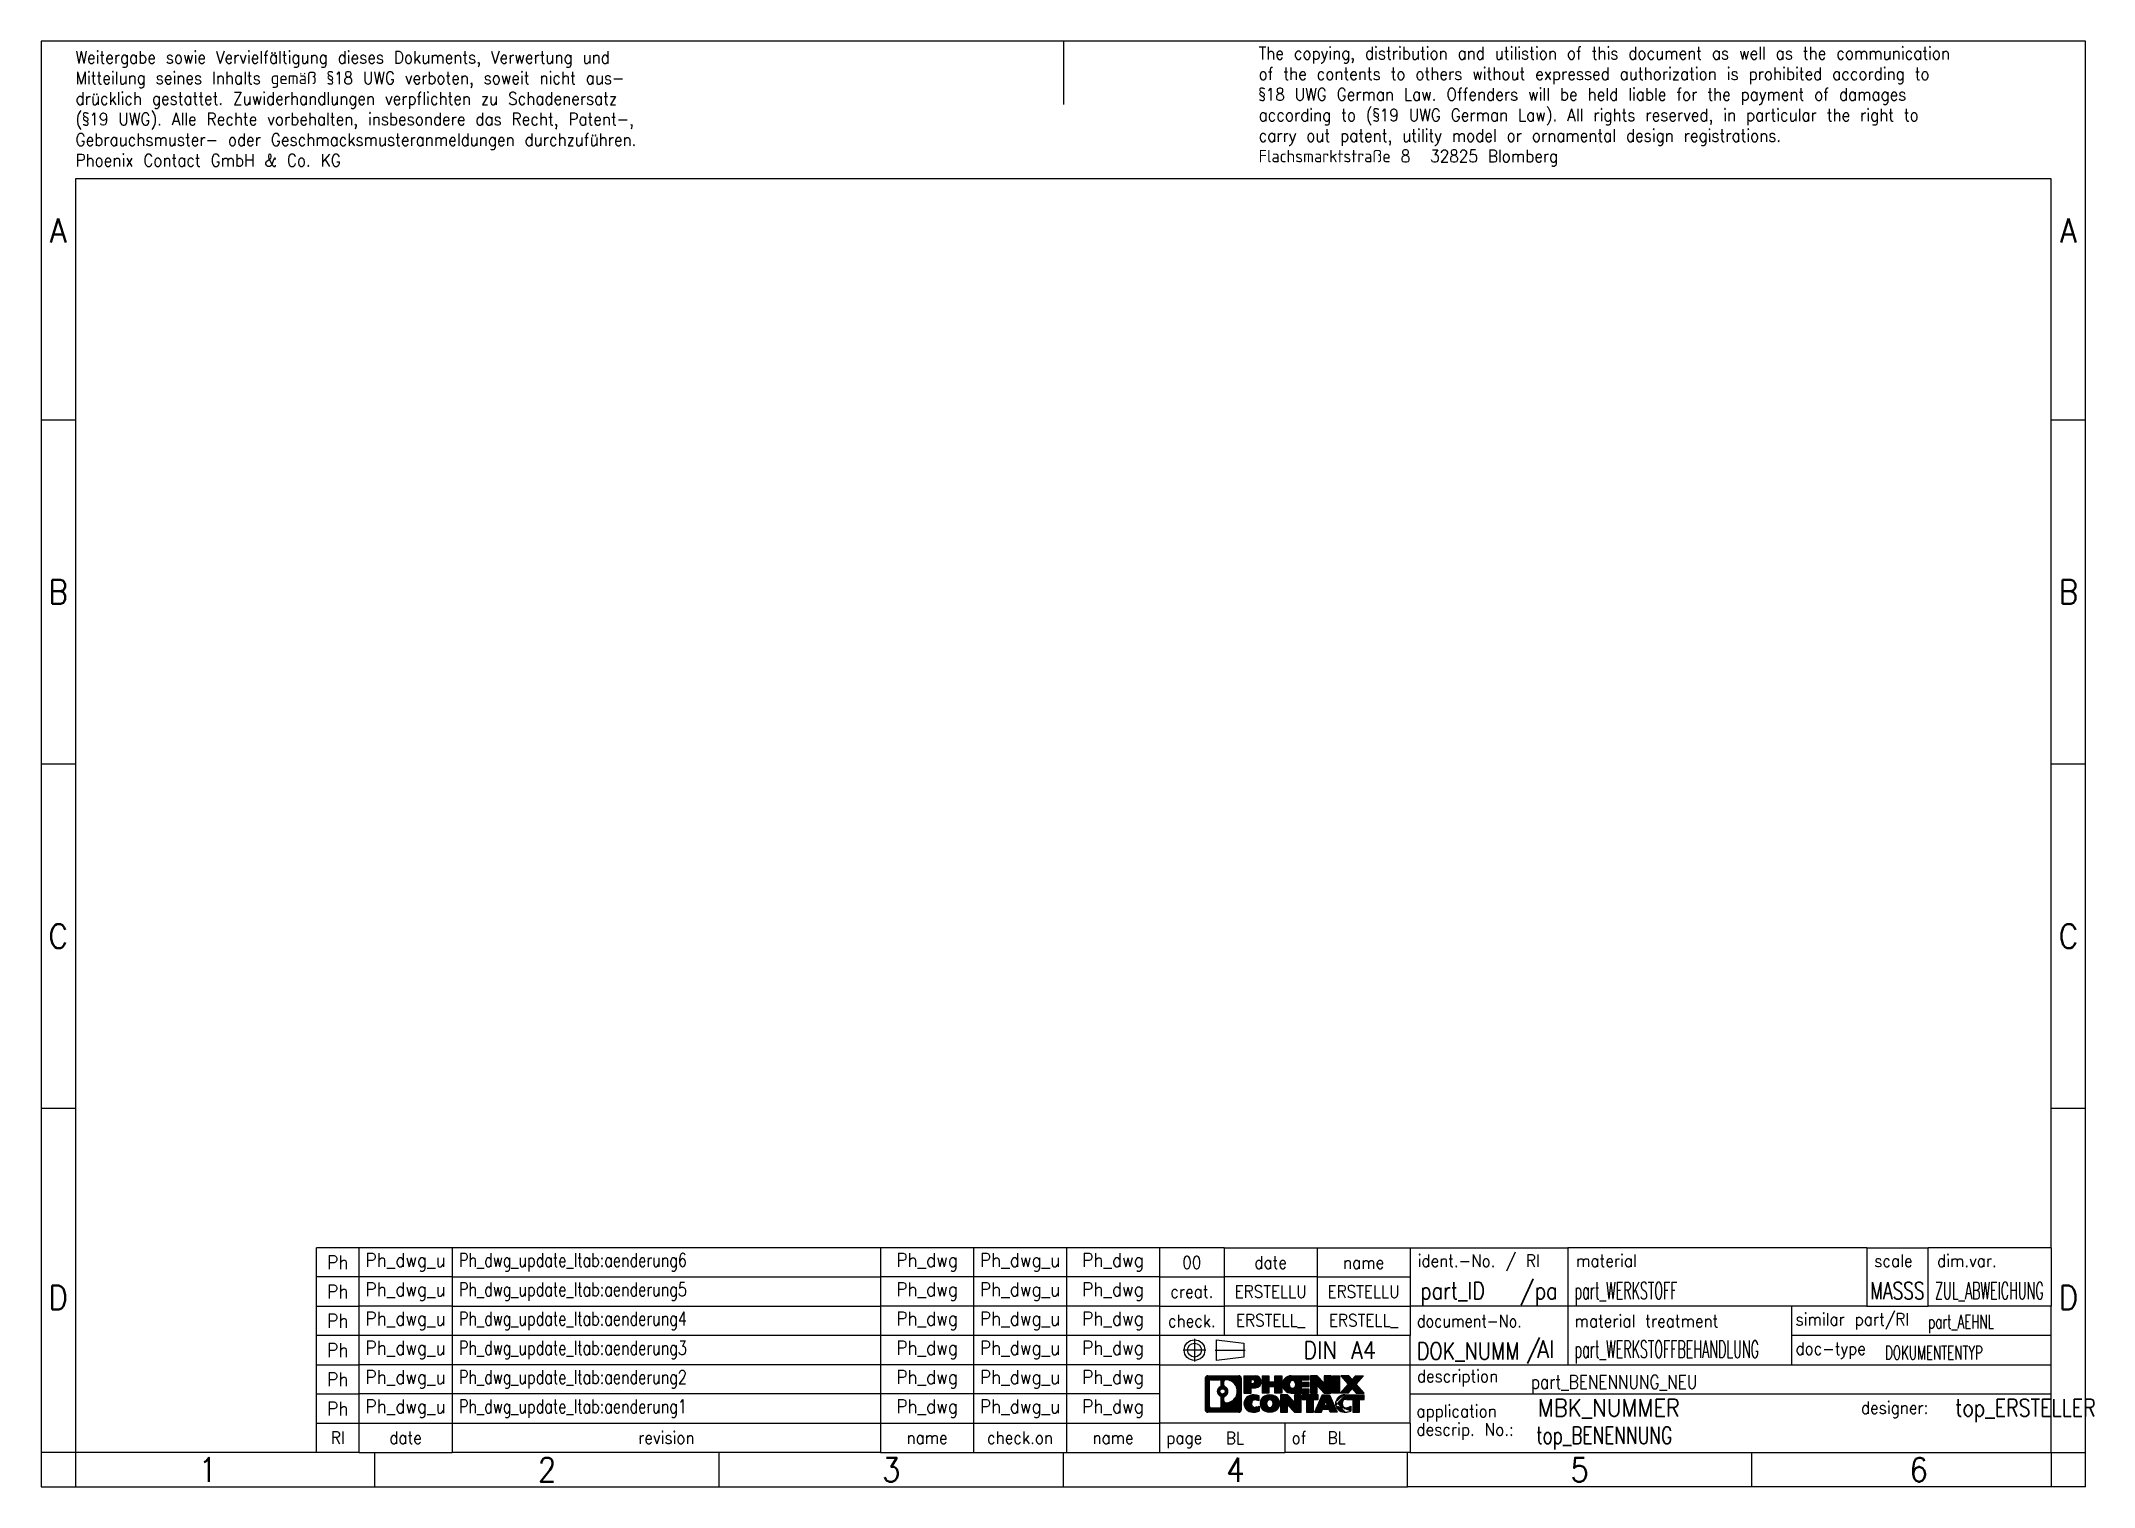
# Model space of a CAD drawing. Header units: inches. Extents: x -92 to 50035, y -22098 to 529.
# Drawn here: x -92.2 to 206, y 319.1 to 529.1 of the extents above; entities outside this region: 1.
import ezdxf

# ---------------------------------------------------------------- set-up
doc = ezdxf.new("R2010")
doc.units = ezdxf.units.IN
doc.linetypes.add('PHANTOM', pattern=[13, 10, -1, 0, -1, 0, -1])
doc.layers.add('1', color=7, linetype='Continuous')
doc.layers.add('Ebene_1', color=7, linetype='Continuous')
doc.styles.add('CONVERTER_11', font='txt.shx', dxfattribs={"width": 0.54})
doc.styles.add('CONVERTER_12', font='txt.shx', dxfattribs={"width": 0.9})
doc.styles.add('CONVERTER_13', font='txt.shx', dxfattribs={"width": 0.81})
doc.styles.add('CONVERTER_14', font='txt.shx', dxfattribs={"width": 0.72})
doc.styles.add('CONVERTER_15', font='txt.shx', dxfattribs={"width": 0.63})
doc.styles.add('CONVERTER_16', font='txt.shx', dxfattribs={"width": 0.855})
doc.styles.add('CONVERTER_17', font='txt.shx', dxfattribs={"width": 0.765})
pattern_1 = [(45, (0, 0), (-0.070710678, 0.070710678), [])]

# ---------------------------------------------------------------- blocks, each defined once
blk = doc.blocks.new('_rahmen', base_point=(199.75, 319.11))
at = {"layer": '1', "linetype": 'Continuous'}
h = blk.add_hatch(dxfattribs=at)
h.set_pattern_fill('_USER', color=2, scale=0.1, angle=45, pattern_type=0)
h.set_pattern_definition(pattern_1)
edge = h.paths.add_edge_path()
edge.add_line((82.09, 334.91), (82.09, 330.31))
edge.add_arc((81.74, 330.31), 0.351, 270, 360, ccw=False)
edge.add_line((81.74, 329.96), (77.22, 329.96))
edge.add_arc((77.22, 330.31), 0.351, 180, 270, ccw=False)
edge.add_line((76.87, 330.31), (76.87, 334.91))
edge.add_arc((77.22, 334.91), 0.351, 90, 180, ccw=False)
edge.add_line((77.22, 335.26), (81.74, 335.26))
edge.add_arc((81.74, 334.91), 0.351, 0, 90, ccw=False)
edge = h.paths.add_edge_path(flags=16)
edge.add_arc((79.38, 332.99), 0.389, 0, 360)
edge = h.paths.add_edge_path(flags=16)
edge.add_arc((79.84, 332.08), 0.261, 115.374, 180)
edge.add_line((79.57, 332.08), (79.57, 331.6))
edge.add_arc((79.84, 331.6), 0.261, 180, 269.811)
edge.add_arc((79.84, 333), 1.67, 269.811, 450.189)
edge.add_arc((79.84, 334.41), 0.261, 90.189, 180)
edge.add_line((79.57, 334.41), (79.57, 333.91))
edge.add_arc((79.84, 333.91), 0.261, 180, 244.626)
edge.add_arc((79.4, 332.99), 0.754, -64.626, 64.626, ccw=False)
edge = h.paths.add_edge_path(flags=16)
edge.add_arc((77.71, 330.81), 0.261, 180, 270)
edge.add_line((77.71, 330.55), (78.93, 330.55))
edge.add_arc((78.93, 330.81), 0.261, 270, 360)
edge.add_line((79.19, 330.81), (79.19, 332.07))
edge.add_arc((78.93, 332.07), 0.261, 0, 64.8056)
edge.add_arc((79.36, 332.99), 0.754, 115.1944, 244.8056, ccw=False)
edge.add_arc((78.93, 333.91), 0.261, 295.1944, 360)
edge.add_line((79.19, 333.91), (79.19, 334.41))
edge.add_arc((78.93, 334.41), 0.261, 0, 90)
edge.add_line((78.93, 334.67), (77.71, 334.67))
edge.add_arc((77.71, 334.41), 0.261, 90, 180)
edge.add_line((77.45, 334.41), (77.45, 330.81))
h = blk.add_hatch(dxfattribs=at)
h.set_pattern_fill('_USER', color=2, scale=0.1, angle=45, pattern_type=0)
h.set_pattern_definition(pattern_1)
edge = h.paths.add_edge_path()
edge.add_line((82.09, 334.91), (82.09, 330.31))
edge.add_arc((81.74, 330.31), 0.351, 270, 360, ccw=False)
edge.add_line((81.74, 329.96), (77.22, 329.96))
edge.add_arc((77.22, 330.31), 0.351, 180, 270, ccw=False)
edge.add_line((76.87, 330.31), (76.87, 334.91))
edge.add_arc((77.22, 334.91), 0.351, 90, 180, ccw=False)
edge.add_line((77.22, 335.26), (81.74, 335.26))
edge.add_arc((81.74, 334.91), 0.351, 0, 90, ccw=False)
edge = h.paths.add_edge_path(flags=16)
edge.add_arc((79.38, 332.99), 0.389, 0, 360)
edge = h.paths.add_edge_path(flags=16)
edge.add_arc((79.84, 332.08), 0.261, 115.374, 180)
edge.add_line((79.57, 332.08), (79.57, 331.6))
edge.add_arc((79.84, 331.6), 0.261, 180, 269.811)
edge.add_arc((79.84, 333), 1.67, 269.811, 450.189)
edge.add_arc((79.84, 334.41), 0.261, 90.189, 180)
edge.add_line((79.57, 334.41), (79.57, 333.91))
edge.add_arc((79.84, 333.91), 0.261, 180, 244.626)
edge.add_arc((79.4, 332.99), 0.754, -64.626, 64.626, ccw=False)
edge = h.paths.add_edge_path(flags=16)
edge.add_arc((77.71, 330.81), 0.261, 180, 270)
edge.add_line((77.71, 330.55), (78.93, 330.55))
edge.add_arc((78.93, 330.81), 0.261, 270, 360)
edge.add_line((79.19, 330.81), (79.19, 332.07))
edge.add_arc((78.93, 332.07), 0.261, 0, 64.8056)
edge.add_arc((79.36, 332.99), 0.754, 115.1944, 244.8056, ccw=False)
edge.add_arc((78.93, 333.91), 0.261, 295.1944, 360)
edge.add_line((79.19, 333.91), (79.19, 334.41))
edge.add_arc((78.93, 334.41), 0.261, 0, 90)
edge.add_line((78.93, 334.67), (77.71, 334.67))
edge.add_arc((77.71, 334.41), 0.261, 90, 180)
edge.add_line((77.45, 334.41), (77.45, 330.81))
h = blk.add_hatch(dxfattribs=at)
h.set_pattern_fill('_USER', color=2, scale=0.1, angle=45, pattern_type=0)
h.set_pattern_definition(pattern_1)
edge = h.paths.add_edge_path()
edge.add_line((84.14, 333.52), (83.51, 333.52))
edge.add_line((83.51, 333.52), (83.51, 332.74))
edge.add_line((83.51, 332.74), (82.48, 332.74))
edge.add_line((82.48, 332.74), (82.48, 335.26))
edge.add_line((82.48, 335.26), (84.14, 335.26))
edge.add_arc((84.14, 334.39), 0.872, -90, 90, ccw=False)
edge = h.paths.add_edge_path(flags=16)
edge.add_arc((83.77, 334.42), 0.292, 270, 450)
edge.add_line((83.77, 334.71), (83.51, 334.71))
edge.add_line((83.51, 334.71), (83.51, 334.13))
edge.add_line((83.51, 334.13), (83.77, 334.13))
h = blk.add_hatch(dxfattribs=at)
h.set_pattern_fill('_USER', color=2, scale=0.1, angle=45, pattern_type=0)
h.set_pattern_definition(pattern_1)
edge = h.paths.add_edge_path()
edge.add_line((84.14, 333.52), (83.51, 333.52))
edge.add_line((83.51, 333.52), (83.51, 332.74))
edge.add_line((83.51, 332.74), (82.48, 332.74))
edge.add_line((82.48, 332.74), (82.48, 335.26))
edge.add_line((82.48, 335.26), (84.14, 335.26))
edge.add_arc((84.14, 334.39), 0.872, -90, 90, ccw=False)
edge = h.paths.add_edge_path(flags=16)
edge.add_arc((83.77, 334.42), 0.292, 270, 450)
edge.add_line((83.77, 334.71), (83.51, 334.71))
edge.add_line((83.51, 334.71), (83.51, 334.13))
edge.add_line((83.51, 334.13), (83.77, 334.13))
h = blk.add_hatch(dxfattribs=at)
h.set_pattern_fill('_USER', color=2, scale=0.1, angle=45, pattern_type=0)
h.set_pattern_definition(pattern_1)
h.paths.add_polyline_path([(87.97, 332.74), (86.98, 332.74), (86.98, 333.67), (86.11, 333.67), (86.11, 332.74), (85.13, 332.74), (85.13, 335.26), (86.11, 335.26), (86.11, 334.38), (86.98, 334.38), (86.98, 335.26), (87.97, 335.26)])
h = blk.add_hatch(dxfattribs=at)
h.set_pattern_fill('_USER', color=2, scale=0.1, angle=45, pattern_type=0)
h.set_pattern_definition(pattern_1)
h.paths.add_polyline_path([(87.97, 332.74), (86.98, 332.74), (86.98, 333.67), (86.11, 333.67), (86.11, 332.74), (85.13, 332.74), (85.13, 335.26), (86.11, 335.26), (86.11, 334.38), (86.98, 334.38), (86.98, 335.26), (87.97, 335.26)])
h = blk.add_hatch(dxfattribs=at)
h.set_pattern_fill('_USER', color=2, scale=0.1, angle=45, pattern_type=0)
h.set_pattern_definition(pattern_1)
edge = h.paths.add_edge_path()
edge.add_line((91.95, 334.68), (90.84, 334.68))
edge.add_line((90.84, 334.68), (90.84, 334.29))
edge.add_line((90.84, 334.29), (91.95, 334.29))
edge.add_line((91.95, 334.29), (91.95, 333.71))
edge.add_line((91.95, 333.71), (90.84, 333.71))
edge.add_line((90.84, 333.71), (90.84, 333.31))
edge.add_line((90.84, 333.31), (91.95, 333.31))
edge.add_line((91.95, 333.31), (91.95, 332.74))
edge.add_line((91.95, 332.74), (89.34, 332.74))
edge.add_arc((89.34, 334), 1.26, 90, 270, ccw=False)
edge.add_line((89.34, 335.26), (91.95, 335.26))
edge.add_line((91.95, 335.26), (91.95, 334.68))
edge = h.paths.add_edge_path(flags=16)
edge.add_arc((89.52, 334.13), 0.428, 38.1204, 141.8796)
edge.add_arc((89.69, 334), 0.638, 141.8796, 218.1204)
edge.add_arc((89.52, 333.87), 0.428, 218.1204, 321.8796)
edge.add_arc((89.36, 334), 0.638, 321.8796, 398.1204)
h = blk.add_hatch(dxfattribs=at)
h.set_pattern_fill('_USER', color=2, scale=0.1, angle=45, pattern_type=0)
h.set_pattern_definition(pattern_1)
edge = h.paths.add_edge_path()
edge.add_line((91.95, 334.68), (90.84, 334.68))
edge.add_line((90.84, 334.68), (90.84, 334.29))
edge.add_line((90.84, 334.29), (91.95, 334.29))
edge.add_line((91.95, 334.29), (91.95, 333.71))
edge.add_line((91.95, 333.71), (90.84, 333.71))
edge.add_line((90.84, 333.71), (90.84, 333.31))
edge.add_line((90.84, 333.31), (91.95, 333.31))
edge.add_line((91.95, 333.31), (91.95, 332.74))
edge.add_line((91.95, 332.74), (89.34, 332.74))
edge.add_arc((89.34, 334), 1.26, 90, 270, ccw=False)
edge.add_line((89.34, 335.26), (91.95, 335.26))
edge.add_line((91.95, 335.26), (91.95, 334.68))
edge = h.paths.add_edge_path(flags=16)
edge.add_arc((89.52, 334.13), 0.428, 38.1204, 141.8796)
edge.add_arc((89.69, 334), 0.638, 141.8796, 218.1204)
edge.add_arc((89.52, 333.87), 0.428, 218.1204, 321.8796)
edge.add_arc((89.36, 334), 0.638, 321.8796, 398.1204)
h = blk.add_hatch(dxfattribs=at)
h.set_pattern_fill('_USER', color=2, scale=0.1, angle=45, pattern_type=0)
h.set_pattern_definition(pattern_1)
h.paths.add_polyline_path([(94.16, 334.18), (93.13, 335.26), (92.14, 335.26), (92.14, 332.74), (93.13, 332.74), (93.13, 333.82), (94.16, 332.74), (95.14, 332.74), (95.14, 335.26), (94.16, 335.26)])
h = blk.add_hatch(dxfattribs=at)
h.set_pattern_fill('_USER', color=2, scale=0.1, angle=45, pattern_type=0)
h.set_pattern_definition(pattern_1)
h.paths.add_polyline_path([(94.16, 334.18), (93.13, 335.26), (92.14, 335.26), (92.14, 332.74), (93.13, 332.74), (93.13, 333.82), (94.16, 332.74), (95.14, 332.74), (95.14, 335.26), (94.16, 335.26)])
h = blk.add_hatch(dxfattribs=at)
h.set_pattern_fill('_USER', color=2, scale=0.1, angle=45, pattern_type=0)
h.set_pattern_definition(pattern_1)
h.paths.add_polyline_path([(96.36, 332.74), (95.34, 332.74), (95.34, 335.26), (96.36, 335.26)])
h = blk.add_hatch(dxfattribs=at)
h.set_pattern_fill('_USER', color=2, scale=0.1, angle=45, pattern_type=0)
h.set_pattern_definition(pattern_1)
h.paths.add_polyline_path([(96.36, 332.74), (95.34, 332.74), (95.34, 335.26), (96.36, 335.26)])
h = blk.add_hatch(dxfattribs=at)
h.set_pattern_fill('_USER', color=2, scale=0.1, angle=45, pattern_type=0)
h.set_pattern_definition(pattern_1)
h.paths.add_polyline_path([(99.85, 335.26), (98.78, 334.04), (99.93, 332.74), (98.77, 332.74), (98.2, 333.39), (97.62, 332.74), (96.46, 332.74), (97.62, 334.04), (96.54, 335.26), (97.7, 335.26), (98.2, 334.7), (98.69, 335.26)])
h = blk.add_hatch(dxfattribs=at)
h.set_pattern_fill('_USER', color=2, scale=0.1, angle=45, pattern_type=0)
h.set_pattern_definition(pattern_1)
h.paths.add_polyline_path([(99.85, 335.26), (98.78, 334.04), (99.93, 332.74), (98.77, 332.74), (98.2, 333.39), (97.62, 332.74), (96.46, 332.74), (97.62, 334.04), (96.54, 335.26), (97.7, 335.26), (98.2, 334.7), (98.69, 335.26)])
h = blk.add_hatch(dxfattribs=at)
h.set_pattern_fill('_USER', color=2, scale=0.1, angle=45, pattern_type=0)
h.set_pattern_definition(pattern_1)
edge = h.paths.add_edge_path()
edge.add_arc((83.83, 331.13), 1.36, 84.8419, 164.9381)
edge.add_arc((83.48, 331.22), 0.996, 164.9381, 195.0619)
edge.add_arc((83.83, 331.31), 1.36, 195.0619, 275.1581)
edge.add_arc((83.59, 333.96), 4.01, 275.1581, 285.98)
edge.add_line((84.69, 330.1), (84.69, 330.83))
edge.add_arc((83.72, 332.39), 1.84, 288.4481, 301.9309, ccw=False)
edge.add_arc((84.06, 331.35), 0.749, 246.6277, 288.4481, ccw=False)
edge.add_arc((83.94, 331.05), 0.423, 208.5215, 246.6277, ccw=False)
edge.add_arc((84.25, 331.22), 0.778, 151.4785, 208.5215, ccw=False)
edge.add_arc((83.94, 331.39), 0.423, 113.3723, 151.4785, ccw=False)
edge.add_arc((84.06, 331.09), 0.749, 71.5519, 113.3723, ccw=False)
edge.add_arc((83.72, 330.06), 1.84, 58.0691, 71.5519, ccw=False)
edge.add_line((84.69, 331.62), (84.69, 332.34))
edge.add_arc((83.59, 328.48), 4.01, 74.02, 84.8419)
h = blk.add_hatch(dxfattribs=at)
h.set_pattern_fill('_USER', color=2, scale=0.1, angle=45, pattern_type=0)
h.set_pattern_definition(pattern_1)
edge = h.paths.add_edge_path()
edge.add_arc((83.83, 331.13), 1.36, 84.8419, 164.9381)
edge.add_arc((83.48, 331.22), 0.996, 164.9381, 195.0619)
edge.add_arc((83.83, 331.31), 1.36, 195.0619, 275.1581)
edge.add_arc((83.59, 333.96), 4.01, 275.1581, 285.98)
edge.add_line((84.69, 330.1), (84.69, 330.83))
edge.add_arc((83.72, 332.39), 1.84, 288.4481, 301.9309, ccw=False)
edge.add_arc((84.06, 331.35), 0.749, 246.6277, 288.4481, ccw=False)
edge.add_arc((83.94, 331.05), 0.423, 208.5215, 246.6277, ccw=False)
edge.add_arc((84.25, 331.22), 0.778, 151.4785, 208.5215, ccw=False)
edge.add_arc((83.94, 331.39), 0.423, 113.3723, 151.4785, ccw=False)
edge.add_arc((84.06, 331.09), 0.749, 71.5519, 113.3723, ccw=False)
edge.add_arc((83.72, 330.06), 1.84, 58.0691, 71.5519, ccw=False)
edge.add_line((84.69, 331.62), (84.69, 332.34))
edge.add_arc((83.59, 328.48), 4.01, 74.02, 84.8419)
h = blk.add_hatch(dxfattribs=at)
h.set_pattern_fill('_USER', color=2, scale=0.1, angle=45, pattern_type=0)
h.set_pattern_definition(pattern_1)
edge = h.paths.add_edge_path()
edge.add_arc((86.25, 330.78), 1.71, 62.4519, 117.5481)
edge.add_arc((86.02, 331.22), 1.2, 117.5481, 242.4519)
edge.add_arc((86.25, 331.67), 1.71, 242.4519, 297.5481)
edge.add_arc((86.48, 331.22), 1.2, 297.5481, 422.4519)
edge = h.paths.add_edge_path(flags=16)
edge.add_arc((86.08, 331.22), 0.638, 321.8796, 398.1204)
edge.add_arc((86.25, 331.35), 0.428, 38.1204, 141.8796)
edge.add_arc((86.41, 331.22), 0.638, 141.8796, 218.1204)
edge.add_arc((86.25, 331.09), 0.428, 218.1204, 321.8796)
h = blk.add_hatch(dxfattribs=at)
h.set_pattern_fill('_USER', color=2, scale=0.1, angle=45, pattern_type=0)
h.set_pattern_definition(pattern_1)
edge = h.paths.add_edge_path()
edge.add_arc((86.25, 330.78), 1.71, 62.4519, 117.5481)
edge.add_arc((86.02, 331.22), 1.2, 117.5481, 242.4519)
edge.add_arc((86.25, 331.67), 1.71, 242.4519, 297.5481)
edge.add_arc((86.48, 331.22), 1.2, 297.5481, 422.4519)
edge = h.paths.add_edge_path(flags=16)
edge.add_arc((86.08, 331.22), 0.638, 321.8796, 398.1204)
edge.add_arc((86.25, 331.35), 0.428, 38.1204, 141.8796)
edge.add_arc((86.41, 331.22), 0.638, 141.8796, 218.1204)
edge.add_arc((86.25, 331.09), 0.428, 218.1204, 321.8796)
h = blk.add_hatch(dxfattribs=at)
h.set_pattern_fill('_USER', color=2, scale=0.1, angle=45, pattern_type=0)
h.set_pattern_definition(pattern_1)
h.paths.add_polyline_path([(89.82, 331.4), (88.79, 332.48), (87.81, 332.48), (87.81, 329.96), (88.79, 329.96), (88.79, 331.04), (89.82, 329.96), (90.8, 329.96), (90.8, 332.48), (89.82, 332.48)])
h = blk.add_hatch(dxfattribs=at)
h.set_pattern_fill('_USER', color=2, scale=0.1, angle=45, pattern_type=0)
h.set_pattern_definition(pattern_1)
h.paths.add_polyline_path([(89.82, 331.4), (88.79, 332.48), (87.81, 332.48), (87.81, 329.96), (88.79, 329.96), (88.79, 331.04), (89.82, 329.96), (90.8, 329.96), (90.8, 332.48), (89.82, 332.48)])
h = blk.add_hatch(dxfattribs=at)
h.set_pattern_fill('_USER', color=2, scale=0.1, angle=45, pattern_type=0)
h.set_pattern_definition(pattern_1)
h.paths.add_polyline_path([(93.25, 332.48), (90.92, 332.48), (90.92, 331.83), (91.59, 331.83), (91.59, 329.96), (92.58, 329.96), (92.58, 331.83), (93.25, 331.83)])
h = blk.add_hatch(dxfattribs=at)
h.set_pattern_fill('_USER', color=2, scale=0.1, angle=45, pattern_type=0)
h.set_pattern_definition(pattern_1)
h.paths.add_polyline_path([(93.25, 332.48), (90.92, 332.48), (90.92, 331.83), (91.59, 331.83), (91.59, 329.96), (92.58, 329.96), (92.58, 331.83), (93.25, 331.83)])
h = blk.add_hatch(dxfattribs=at)
h.set_pattern_fill('_USER', color=2, scale=0.1, angle=45, pattern_type=0)
h.set_pattern_definition(pattern_1)
h.paths.add_polyline_path([(95.02, 329.96), (94.84, 330.41), (93.91, 330.41), (93.73, 329.96), (92.71, 329.96), (93.86, 332.48), (94.89, 332.48), (96.04, 329.96)])
h.paths.add_polyline_path([(94.13, 330.97), (94.37, 331.6), (94.62, 330.97)], flags=16)
h = blk.add_hatch(dxfattribs=at)
h.set_pattern_fill('_USER', color=2, scale=0.1, angle=45, pattern_type=0)
h.set_pattern_definition(pattern_1)
h.paths.add_polyline_path([(95.02, 329.96), (94.84, 330.41), (93.91, 330.41), (93.73, 329.96), (92.71, 329.96), (93.86, 332.48), (94.89, 332.48), (96.04, 329.96)])
h.paths.add_polyline_path([(94.13, 330.97), (94.37, 331.6), (94.62, 330.97)], flags=16)
h = blk.add_hatch(dxfattribs=at)
h.set_pattern_fill('_USER', color=2, scale=0.1, angle=45, pattern_type=0)
h.set_pattern_definition(pattern_1)
edge = h.paths.add_edge_path()
edge.add_line((99.93, 331.83), (99.26, 331.83))
edge.add_line((99.26, 331.83), (99.26, 329.96))
edge.add_line((99.26, 329.96), (98.28, 329.96))
edge.add_line((98.28, 329.96), (98.28, 331.83))
edge.add_line((98.28, 331.83), (97.36, 331.83))
edge.add_arc((97.36, 331.05), 0.789, 90, 109.3371)
edge.add_arc((97.24, 331.39), 0.423, 109.3371, 151.4785)
edge.add_arc((97.55, 331.22), 0.778, 151.4785, 208.5215)
edge.add_arc((97.24, 331.05), 0.423, 208.5215, 246.6277)
edge.add_arc((97.37, 331.35), 0.749, 246.6277, 288.4481)
edge.add_arc((97.03, 332.39), 1.84, 288.4481, 301.9309)
edge.add_line((98, 330.83), (98, 330.1))
edge.add_arc((96.9, 333.96), 4.01, 275.1581, 285.98, ccw=False)
edge.add_arc((97.14, 331.31), 1.36, 195.0619, 275.1581, ccw=False)
edge.add_arc((96.79, 331.22), 0.996, 164.9381, 195.0619, ccw=False)
edge.add_arc((97.14, 331.13), 1.36, 90, 164.9381, ccw=False)
edge.add_line((97.14, 332.48), (99.93, 332.48))
edge.add_line((99.93, 332.48), (99.93, 331.83))
h = blk.add_hatch(dxfattribs=at)
h.set_pattern_fill('_USER', color=2, scale=0.1, angle=45, pattern_type=0)
h.set_pattern_definition(pattern_1)
edge = h.paths.add_edge_path()
edge.add_line((99.93, 331.83), (99.26, 331.83))
edge.add_line((99.26, 331.83), (99.26, 329.96))
edge.add_line((99.26, 329.96), (98.28, 329.96))
edge.add_line((98.28, 329.96), (98.28, 331.83))
edge.add_line((98.28, 331.83), (97.36, 331.83))
edge.add_arc((97.36, 331.05), 0.789, 90, 109.3371)
edge.add_arc((97.24, 331.39), 0.423, 109.3371, 151.4785)
edge.add_arc((97.55, 331.22), 0.778, 151.4785, 208.5215)
edge.add_arc((97.24, 331.05), 0.423, 208.5215, 246.6277)
edge.add_arc((97.37, 331.35), 0.749, 246.6277, 288.4481)
edge.add_arc((97.03, 332.39), 1.84, 288.4481, 301.9309)
edge.add_line((98, 330.83), (98, 330.1))
edge.add_arc((96.9, 333.96), 4.01, 275.1581, 285.98, ccw=False)
edge.add_arc((97.14, 331.31), 1.36, 195.0619, 275.1581, ccw=False)
edge.add_arc((96.79, 331.22), 0.996, 164.9381, 195.0619, ccw=False)
edge.add_arc((97.14, 331.13), 1.36, 90, 164.9381, ccw=False)
edge.add_line((97.14, 332.48), (99.93, 332.48))
edge.add_line((99.93, 332.48), (99.93, 331.83))
at = {"color": 2, "linetype": 'Continuous'}
for p, q in [((76.87, 334.91), (76.87, 330.31)), ((77.22, 335.26), (81.74, 335.26)), ((77.45, 334.41), (77.45, 330.81)), ((77.71, 334.67), (78.93, 334.67)), ((79.19, 333.91), (79.19, 334.41)), ((79.57, 333.91), (79.57, 334.41)), ((82.09, 334.91), (82.09, 330.31)), ((82.48, 335.26), (82.48, 332.74)), ((82.48, 335.26), (84.14, 335.26)), ((83.51, 334.71), (83.77, 334.71)), ((83.51, 334.13), (83.51, 334.71)), ((83.51, 334.13), (83.77, 334.13)), ((85.13, 335.26), (86.11, 335.26)), ((85.13, 335.26), (85.13, 332.74)), ((86.11, 335.26), (86.11, 334.38)), ((86.11, 334.38), (86.98, 334.38)), ((86.98, 335.26), (87.97, 335.26)), ((86.98, 334.38), (86.98, 335.26)), ((87.97, 335.26), (87.97, 332.74)), ((89.34, 335.26), (91.95, 335.26)), ((90.84, 334.29), (90.84, 334.68)), ((90.84, 334.68), (91.95, 334.68)), ((91.95, 334.29), (90.84, 334.29)), ((91.95, 334.68), (91.95, 335.26)), ((91.95, 333.71), (91.95, 334.29)), ((92.14, 335.26), (92.14, 332.74)), ((93.13, 335.26), (92.14, 335.26)), ((94.16, 334.18), (93.13, 335.26)), ((94.16, 335.26), (94.16, 334.18)), ((95.14, 335.26), (94.16, 335.26)), ((95.14, 332.74), (95.14, 335.26)), ((95.34, 335.26), (96.36, 335.26)), ((95.34, 332.74), (95.34, 335.26)), ((96.36, 335.26), (96.36, 332.74)), ((96.46, 332.74), (97.62, 334.04)), ((97.7, 335.26), (96.54, 335.26)), ((96.54, 335.26), (97.62, 334.04)), ((97.7, 335.26), (98.2, 334.7)), ((98.2, 334.7), (98.69, 335.26)), ((98.69, 335.26), (99.85, 335.26)), ((98.78, 334.04), (99.85, 335.26)), ((98.78, 334.04), (99.93, 332.74)), ((79.19, 330.81), (79.19, 332.07)), ((79.57, 331.6), (79.57, 332.08)), ((82.48, 332.74), (83.51, 332.74)), ((83.51, 333.52), (84.14, 333.52)), ((83.51, 332.74), (83.51, 333.52)), ((84.69, 331.62), (84.69, 332.34)), ((86.11, 332.74), (85.13, 332.74)), ((86.11, 333.67), (86.11, 332.74)), ((86.98, 333.67), (86.11, 333.67)), ((86.98, 332.74), (86.98, 333.67)), ((87.97, 332.74), (86.98, 332.74)), ((87.81, 332.48), (87.81, 329.96)), ((88.79, 332.48), (87.81, 332.48)), ((89.82, 331.4), (88.79, 332.48)), ((88.79, 329.96), (88.79, 331.04)), ((88.79, 331.04), (89.82, 329.96)), ((89.34, 332.74), (91.95, 332.74)), ((90.8, 332.48), (89.82, 332.48)), ((89.82, 332.48), (89.82, 331.4)), ((90.8, 329.96), (90.8, 332.48)), ((90.84, 333.71), (91.95, 333.71)), ((90.84, 333.31), (90.84, 333.71)), ((91.95, 333.31), (90.84, 333.31)), ((93.25, 332.48), (90.92, 332.48)), ((90.92, 332.48), (90.92, 331.83)), ((90.92, 331.83), (91.59, 331.83)), ((91.59, 331.83), (91.59, 329.96)), ((91.95, 332.74), (91.95, 333.31)), ((92.14, 332.74), (93.13, 332.74)), ((92.58, 331.83), (93.25, 331.83)), ((92.58, 329.96), (92.58, 331.83)), ((93.86, 332.48), (92.71, 329.96)), ((93.13, 332.74), (93.13, 333.82)), ((93.13, 333.82), (94.16, 332.74)), ((93.25, 331.83), (93.25, 332.48)), ((93.86, 332.48), (94.89, 332.48)), ((94.13, 330.97), (94.37, 331.6)), ((94.16, 332.74), (95.14, 332.74)), ((94.62, 330.97), (94.37, 331.6)), ((94.89, 332.48), (96.04, 329.96)), ((96.36, 332.74), (95.34, 332.74)), ((97.62, 332.74), (96.46, 332.74)), ((97.14, 332.48), (99.93, 332.48)), ((97.36, 331.83), (98.28, 331.83)), ((97.62, 332.74), (98.2, 333.39)), ((98.2, 333.39), (98.77, 332.74)), ((98.28, 331.83), (98.28, 329.96)), ((98.77, 332.74), (99.93, 332.74)), ((99.26, 331.83), (99.93, 331.83)), ((99.26, 329.96), (99.26, 331.83)), ((99.93, 331.83), (99.93, 332.48)), ((81.74, 329.96), (77.22, 329.96)), ((78.93, 330.55), (77.71, 330.55)), ((84.69, 330.83), (84.69, 330.1)), ((87.81, 329.96), (88.79, 329.96)), ((89.82, 329.96), (90.8, 329.96)), ((91.59, 329.96), (92.58, 329.96)), ((92.71, 329.96), (93.73, 329.96)), ((93.73, 329.96), (93.91, 330.41)), ((93.91, 330.41), (94.84, 330.41)), ((94.13, 330.97), (94.62, 330.97)), ((95.02, 329.96), (94.84, 330.41)), ((96.04, 329.96), (95.02, 329.96)), ((98, 330.83), (98, 330.1)), ((98.28, 329.96), (99.26, 329.96))]:
    blk.add_line(p, q, dxfattribs=at)
blk.add_circle((79.38, 332.99), 0.389, dxfattribs=at)
for centre, radius, start, end in [((77.22, 334.91), 0.351, 90, 180), ((77.71, 334.41), 0.261, 90, 180), ((78.93, 334.41), 0.261, 0, 90), ((79.84, 334.41), 0.261, 90.189, 180), ((79.84, 333), 1.67, 269.811, 90.189), ((81.74, 334.91), 0.351, 0, 90), ((83.77, 334.42), 0.292, 270, 90), ((84.14, 334.39), 0.872, 270, 90), ((89.34, 334), 1.26, 90, 270), ((89.69, 334), 0.638, 141.8796, 218.1204), ((89.52, 334.13), 0.428, 38.1204, 141.8796), ((89.36, 334), 0.638, 321.8796, 38.1204), ((79.36, 332.99), 0.754, 115.1944, 244.8056), ((78.93, 333.91), 0.261, 295.1944, 0), ((78.93, 332.07), 0.261, 0, 64.8056), ((79.84, 333.91), 0.261, 180, 244.626), ((79.84, 332.08), 0.261, 115.374, 180), ((79.84, 331.6), 0.261, 180, 269.811), ((79.4, 332.99), 0.754, 295.374, 64.626), ((83.48, 331.22), 0.996, 164.9381, 195.0619), ((83.83, 331.13), 1.36, 84.8419, 164.9381), ((84.25, 331.22), 0.778, 151.4785, 208.5215), ((83.94, 331.39), 0.423, 113.3723, 151.4785), ((84.06, 331.09), 0.749, 71.5519, 113.3723), ((83.59, 328.48), 4.01, 74.02, 84.8419), ((83.72, 330.06), 1.84, 58.0691, 71.5519), ((86.02, 331.22), 1.2, 117.5481, 242.4519), ((86.25, 330.78), 1.71, 62.4519, 117.5481), ((86.41, 331.22), 0.638, 141.8796, 218.1204), ((86.25, 331.35), 0.428, 38.1204, 141.8796), ((86.08, 331.22), 0.638, 321.8796, 38.1204), ((86.48, 331.22), 1.2, 297.5481, 62.4519), ((89.52, 333.87), 0.428, 218.1204, 321.8796), ((96.79, 331.22), 0.996, 164.9381, 195.0619), ((97.14, 331.13), 1.36, 90, 164.9381), ((97.55, 331.22), 0.778, 151.4785, 208.5215), ((97.24, 331.39), 0.423, 109.3371, 151.4785), ((97.36, 331.05), 0.789, 90, 109.3371), ((77.22, 330.31), 0.351, 180, 270), ((77.71, 330.81), 0.261, 180, 270), ((78.93, 330.81), 0.261, 270, 0), ((81.74, 330.31), 0.351, 270, 0), ((83.83, 331.31), 1.36, 195.0619, 275.1581), ((83.94, 331.05), 0.423, 208.5215, 246.6277), ((84.06, 331.35), 0.749, 246.6277, 288.4481), ((83.59, 333.96), 4.01, 275.1581, 285.98), ((83.72, 332.39), 1.84, 288.4481, 301.9309), ((86.25, 331.67), 1.71, 242.4519, 297.5481), ((86.25, 331.09), 0.428, 218.1204, 321.8796), ((97.14, 331.31), 1.36, 195.0619, 275.1581), ((97.24, 331.05), 0.423, 208.5215, 246.6277), ((97.37, 331.35), 0.749, 246.6277, 288.4481), ((96.9, 333.96), 4.01, 275.1581, 285.98), ((97.03, 332.39), 1.84, 288.4481, 301.9309)]:
    blk.add_arc(centre, radius, start, end, dxfattribs=at)
at = {"layer": '1', "color": 2, "linetype": 'Continuous'}
for p, q in [((56.25, 529.11), (-92.25, 529.11)), ((-92.25, 529.11), (-92.25, 474.11)), ((204.75, 529.11), (56.25, 529.11)), ((56.25, 529.11), (56.25, 519.9)), ((204.75, 474.11), (204.75, 529.11)), ((-92.25, 474.11), (-87.25, 474.11)), ((-92.25, 474.11), (-92.25, 424.11)), ((199.75, 474.11), (204.75, 474.11)), ((204.75, 424.11), (204.75, 474.11)), ((-92.25, 424.11), (-87.25, 424.11)), ((-92.25, 424.11), (-92.25, 374.11)), ((199.75, 424.11), (204.75, 424.11)), ((204.75, 374.11), (204.75, 424.11)), ((-92.25, 374.11), (-87.25, 374.11)), ((-92.25, 374.11), (-92.25, 324.11)), ((199.75, 374.11), (204.75, 374.11)), ((204.75, 324.11), (204.75, 374.11)), ((-46.05, 349.61), (-46.05, 353.86)), ((-32.55, 353.86), (-32.55, 349.61)), ((29.71, 353.86), (29.71, 349.61)), ((43.21, 353.86), (43.21, 349.61)), ((56.71, 353.86), (56.71, 349.61)), ((-46.05, 349.61), (-52.25, 349.61)), ((-32.55, 349.61), (-46.05, 349.61)), ((-46.05, 345.36), (-46.05, 349.61)), ((-32.55, 349.61), (-32.55, 345.36)), ((-32.55, 349.61), (29.71, 349.61)), ((43.21, 349.61), (29.71, 349.61)), ((29.71, 349.61), (29.71, 345.36)), ((56.71, 349.61), (43.21, 349.61)), ((43.21, 349.61), (43.21, 345.36)), ((70.21, 349.61), (56.71, 349.61)), ((56.71, 349.61), (56.71, 345.36)), ((-52.25, 345.36), (-46.05, 345.36)), ((-32.55, 345.36), (-46.05, 345.36)), ((-46.05, 341.11), (-46.05, 345.36)), ((-32.55, 345.36), (-32.55, 341.11)), ((-32.55, 345.36), (29.71, 345.36)), ((43.21, 345.36), (29.71, 345.36)), ((29.71, 345.36), (29.71, 341.11)), ((56.71, 345.36), (43.21, 345.36)), ((43.21, 345.36), (43.21, 341.11)), ((70.21, 345.36), (56.71, 345.36)), ((56.71, 345.36), (56.71, 341.11)), ((-46.05, 341.11), (-52.25, 341.11)), ((-32.55, 341.11), (-46.05, 341.11)), ((-46.05, 336.86), (-46.05, 341.11)), ((-32.55, 341.11), (-32.55, 336.86)), ((29.71, 341.11), (-32.55, 341.11)), ((43.21, 341.11), (29.71, 341.11)), ((29.71, 341.11), (29.71, 336.86)), ((56.71, 341.11), (43.21, 341.11)), ((43.21, 341.11), (43.21, 336.86)), ((70.21, 341.11), (56.71, 341.11)), ((56.71, 341.11), (56.71, 336.86)), ((78.49, 340.48), (82.49, 339.98)), ((78.49, 337.48), (78.49, 340.48)), ((82.49, 339.98), (82.49, 337.98)), ((82.49, 337.98), (78.49, 337.48)), ((-52.25, 336.86), (-46.05, 336.86)), ((-32.55, 336.86), (-46.05, 336.86)), ((-46.05, 332.61), (-46.05, 336.86)), ((-32.55, 336.86), (-32.55, 332.61)), ((29.71, 336.86), (-32.55, 336.86)), ((43.21, 336.86), (29.71, 336.86)), ((29.71, 336.86), (29.71, 332.61)), ((56.71, 336.86), (43.21, 336.86)), ((43.21, 336.86), (43.21, 332.61)), ((70.21, 336.86), (56.71, 336.86)), ((56.71, 336.86), (56.71, 332.61)), ((-52.25, 332.61), (-46.05, 332.61)), ((-32.55, 332.61), (-46.05, 332.61)), ((-46.05, 328.36), (-46.05, 332.61)), ((-32.55, 332.61), (-32.55, 328.36)), ((29.71, 332.61), (-32.55, 332.61)), ((43.21, 332.61), (29.71, 332.61)), ((29.71, 332.61), (29.71, 328.36)), ((56.71, 332.61), (43.21, 332.61)), ((43.21, 332.61), (43.21, 328.36)), ((70.21, 332.61), (56.71, 332.61)), ((56.71, 332.61), (56.71, 328.36)), ((-46.05, 324.11), (-46.05, 328.36)), ((-32.55, 328.36), (-32.55, 324.11)), ((29.71, 328.36), (29.71, 324.11)), ((43.21, 328.36), (43.21, 324.11)), ((56.71, 328.36), (56.71, 324.11)), ((-87.25, 324.11), (-92.25, 324.11)), ((-92.25, 324.11), (-92.25, 319.11)), ((-87.25, 324.11), (-87.25, 319.11)), ((-43.75, 319.11), (-43.75, 324.11)), ((6.25, 319.11), (6.25, 324.11)), ((56.25, 319.11), (56.25, 324.11)), ((106.25, 319.11), (106.25, 324.11)), ((156.25, 319.11), (156.25, 324.11)), ((199.75, 324.11), (204.75, 324.11)), ((199.75, 324.11), (199.75, 319.11)), ((204.75, 319.11), (204.75, 324.11)), ((-92.25, 319.11), (-87.25, 319.11)), ((-87.25, 319.11), (-43.75, 319.11)), ((-43.75, 319.11), (6.25, 319.11)), ((6.25, 319.11), (56.25, 319.11)), ((56.25, 319.11), (106.25, 319.11)), ((156.25, 319.11), (106.25, 319.11)), ((199.75, 319.11), (156.25, 319.11)), ((204.75, 319.11), (199.75, 319.11))]:
    blk.add_line(p, q, dxfattribs=at)
at = {"layer": '1', "color": 6, "linetype": 'Continuous'}
for p, q in [((199.75, 509.11), (-87.25, 509.11)), ((-87.25, 509.11), (-87.25, 474.11)), ((199.75, 474.11), (199.75, 509.11)), ((-87.25, 474.11), (-87.25, 424.11)), ((199.75, 424.11), (199.75, 474.11)), ((-87.25, 424.11), (-87.25, 374.11)), ((199.75, 374.11), (199.75, 424.11)), ((-87.25, 374.11), (-87.25, 324.11)), ((199.75, 353.86), (199.75, 374.11)), ((-46.05, 353.86), (-52.25, 353.86)), ((-52.25, 349.61), (-52.25, 353.86)), ((-32.55, 353.86), (-46.05, 353.86)), ((29.71, 353.86), (-32.55, 353.86)), ((43.21, 353.86), (29.71, 353.86)), ((56.71, 353.86), (43.21, 353.86)), ((70.21, 353.86), (56.71, 353.86)), ((79.61, 353.86), (70.21, 353.86)), ((79.61, 353.86), (93.11, 353.86)), ((93.11, 353.86), (106.61, 353.86)), ((106.61, 353.86), (129.51, 353.86)), ((172.95, 353.86), (129.51, 353.86)), ((172.95, 353.86), (181.87, 353.86)), ((199.75, 353.86), (181.87, 353.86)), ((199.75, 353.86), (199.75, 345.36)), ((-52.25, 345.36), (-52.25, 349.61)), ((-52.25, 341.11), (-52.25, 345.36)), ((199.75, 341.11), (199.75, 345.36)), ((-52.25, 336.86), (-52.25, 341.11)), ((199.75, 336.86), (199.75, 341.11)), ((-52.25, 332.61), (-52.25, 336.86)), ((199.75, 332.61), (199.75, 336.86)), ((-52.25, 328.36), (-52.25, 332.61)), ((199.75, 324.11), (199.75, 332.61)), ((-52.25, 324.11), (-52.25, 328.36)), ((-52.25, 324.11), (-87.25, 324.11)), ((-46.05, 324.11), (-52.25, 324.11)), ((-46.05, 324.11), (-43.75, 324.11)), ((-43.75, 324.11), (-32.55, 324.11)), ((6.25, 324.11), (-32.55, 324.11)), ((29.71, 324.11), (6.25, 324.11)), ((29.71, 324.11), (43.21, 324.11)), ((43.21, 324.11), (56.25, 324.11)), ((56.25, 324.11), (56.71, 324.11)), ((56.71, 324.11), (70.21, 324.11)), ((70.21, 324.11), (88.41, 324.11)), ((106.25, 324.11), (88.41, 324.11)), ((106.61, 324.11), (106.25, 324.11)), ((106.61, 324.11), (156.25, 324.11)), ((156.25, 324.11), (199.75, 324.11))]:
    blk.add_line(p, q, dxfattribs=at)
at = {"layer": '1', "color": 7, "linetype": 'Continuous'}
for p, q in [((70.21, 353.86), (70.21, 349.61)), ((79.61, 353.86), (79.61, 349.61)), ((93.11, 353.86), (93.11, 349.61)), ((106.61, 353.86), (106.61, 349.61)), ((129.51, 353.86), (129.51, 345.36)), ((172.95, 353.86), (172.95, 345.36)), ((181.87, 345.36), (181.87, 353.86)), ((70.21, 349.61), (70.21, 345.36)), ((70.21, 349.61), (79.61, 349.61)), ((93.11, 349.61), (79.61, 349.61)), ((79.61, 349.61), (79.61, 345.36)), ((93.11, 349.61), (106.61, 349.61)), ((93.11, 349.61), (93.11, 345.36)), ((106.61, 349.61), (106.61, 345.36)), ((70.21, 345.36), (70.21, 341.11)), ((70.21, 345.36), (79.61, 345.36)), ((79.61, 345.36), (79.61, 341.11)), ((93.11, 345.36), (79.61, 345.36)), ((93.11, 345.36), (93.11, 341.11)), ((93.11, 345.36), (106.61, 345.36)), ((106.61, 345.36), (106.61, 341.11)), ((129.51, 345.36), (106.61, 345.36)), ((129.51, 345.36), (129.51, 336.86)), ((162.02, 345.36), (129.51, 345.36)), ((162.02, 345.36), (162.02, 341.11)), ((172.95, 345.36), (162.02, 345.36)), ((172.95, 345.36), (181.87, 345.36)), ((199.75, 345.36), (181.87, 345.36)), ((70.21, 341.11), (70.21, 336.86)), ((79.61, 341.11), (70.21, 341.11)), ((93.11, 341.11), (79.61, 341.11)), ((106.61, 341.11), (93.11, 341.11)), ((106.61, 336.86), (106.61, 341.11)), ((162.02, 341.11), (162.02, 336.86)), ((199.75, 341.11), (162.02, 341.11)), ((70.21, 336.86), (106.61, 336.86)), ((70.21, 336.86), (70.21, 332.61)), ((106.61, 336.86), (129.51, 336.86)), ((106.61, 328.36), (106.61, 336.86)), ((129.51, 336.86), (162.02, 336.86)), ((162.02, 336.86), (199.75, 336.86)), ((70.21, 332.61), (70.21, 328.36)), ((106.61, 332.61), (123.42, 332.61)), ((123.42, 332.61), (199.75, 332.61)), ((-52.25, 328.36), (-46.05, 328.36)), ((-46.05, 328.36), (-32.55, 328.36)), ((-32.55, 328.36), (29.71, 328.36)), ((29.71, 328.36), (43.21, 328.36)), ((43.21, 328.36), (56.71, 328.36)), ((56.71, 328.36), (70.21, 328.36)), ((88.41, 328.36), (70.21, 328.36)), ((70.21, 328.36), (70.21, 324.11)), ((88.41, 328.36), (88.41, 324.11)), ((106.61, 328.36), (88.41, 328.36)), ((106.61, 328.36), (106.61, 324.11))]:
    blk.add_line(p, q, dxfattribs=at)
at = {"layer": '1', "color": 2, "linetype": 'PHANTOM'}
for p, q in [((75.3, 340.63), (75.3, 337.33)), ((76.95, 338.98), (73.65, 338.98)), ((78.32, 338.98), (82.64, 338.98))]:
    blk.add_line(p, q, dxfattribs=at)
at = {"layer": '1', "color": 2, "linetype": 'Continuous'}
for radius in [1.5, 1]:
    blk.add_circle((75.3, 338.98), radius, dxfattribs=at)
at = {"layer": '1', "color": 7}
for s, style, width, p in [('/', 'CONVERTER_12', 0.9, (122.58, 346.36)), ('part_ID', 'CONVERTER_13', 0.81, (108.11, 346.36)), ('pa', 'CONVERTER_13', 0.81, (124.74, 346.36)), ('DOK_NUMM', 'CONVERTER_13', 0.81, (107.61, 337.61)), ('/', 'CONVERTER_12', 0.9, (123.48, 337.86)), ('AI', 'CONVERTER_12', 0.9, (125.08, 337.86)), ('MBK_NUMMER', 'CONVERTER_12', 0.9, (125.18, 329.36))]:
    blk.add_text(s, height=2.5, dxfattribs=dict(at, style=style, width=width)).set_placement(p)
at = {"layer": '1', "color": 2}
for s, height, style, width, p in [('part_WERKSTOFF', 2.5, 'CONVERTER_11', 0.54, (130.51, 346.36)), ('ZUL_ABWEICHUNG', 2.5, 'CONVERTER_11', 0.54, (182.87, 346.36)), ('part_AEHNL', 2, 'CONVERTER_15', 0.63, (181.87, 342.11)), ('part_WERKSTOFFBEHANDLUNG', 2.5, 'CONVERTER_11', 0.54, (130.51, 337.86)), ('DOKUMENTENTYP', 2, 'CONVERTER_15', 0.63, (175.61, 337.61)), ('part_BENENNUNG_NEU', 2, 'CONVERTER_13', 0.81, (124.18, 333.36)), ('top_ERSTELLER', 2.5, 'CONVERTER_13', 0.81, (185.82, 329.36)), ('page', 1.8, 'CONVERTER_12', 0.9, (71.21, 325.35)), ('BL', 1.8, 'CONVERTER_12', 0.9, (79.85, 325.31)), ('of', 1.8, 'CONVERTER_12', 0.9, (89.41, 325.35)), ('BL', 1.8, 'CONVERTER_12', 0.9, (94.64, 325.36)), ('top_BENENNUNG', 2.5, 'CONVERTER_14', 0.72, (124.95, 325.36))]:
    blk.add_text(s, height=height, dxfattribs=dict(at, style=style, width=width)).set_placement(p)
at = {"layer": '1', "color": 3, "char_height": 1.8, "attachment_point": 7, "line_spacing_factor": 0.996399, "style": 'CONVERTER_12'}
for s, insert in [('The copying, distribution and utilistion of this document as well as the communication\\Pof the contents to others without expressed authorization is prohibited according to\\P§18 UWG German Law. Offenders will be held liable for the payment of damages\\Paccording to (§19 UWG German Law). All rights reserved, in particular the right to\\Pcarry out patent, utility model or ornamental design registrations.\\PFlachsmarktstraße 8  32825 Blomberg', (84.61, 510.9)), ('Weitergabe sowie Vervielfältigung dieses Dokuments, Verwertung und\\PMitteilung seines Inhalts gemäß §18 UWG verboten, soweit nicht aus-\\Pdrücklich gestattet. Zuwiderhandlungen verpflichten zu Schadenersatz\\P(§19 UWG). Alle Rechte vorbehalten, insbesondere das Recht, Patent-,\\PGebrauchsmuster- oder Geschmacksmusteranmeldungen durchzuführen.\\PPhoenix Contact GmbH & Co. KG', (-87.24, 510.9))]:
    blk.add_mtext(s, dxfattribs=dict(at, insert=insert))
at = {"layer": '1', "color": 7, "char_height": 3.5, "attachment_point": 5, "line_spacing_factor": 1.20048, "style": 'CONVERTER_12'}
for s, insert in [('A', (-89.75, 501.61)), ('A', (202.25, 501.61)), ('B', (-89.75, 449.11)), ('B', (202.25, 449.11)), ('C', (-89.75, 399.11)), ('C', (202.25, 399.11)), ('D', (-89.75, 346.61)), ('D', (202.25, 346.61)), ('1', (-68, 321.61)), ('2', (-18.75, 321.61)), ('3', (31.25, 321.61)), ('4', (81.25, 321.61)), ('5', (131.25, 321.61)), ('6', (180.5, 321.61))]:
    blk.add_mtext(s, dxfattribs=dict(at, insert=insert))
at = {"layer": '1', "color": 2}
for s, insert, char_height, attachment_point, line_spacing_factor, style in [('Ph', (-49.15, 351.73), 2, 5, 1.20048, 'CONVERTER_12'), ('Ph_dwg_u', (-39.3, 351.73), 2, 5, 1.20048, 'CONVERTER_12'), ('Ph_dwg_update_ltab:aenderung6', (-31.55, 351.73), 2, 4, 1.20048, 'CONVERTER_17'), ('Ph_dwg', (36.46, 351.73), 2, 5, 1.20048, 'CONVERTER_12'), ('Ph_dwg_u', (49.96, 351.73), 2, 5, 1.20048, 'CONVERTER_12'), ('Ph_dwg', (63.46, 351.73), 2, 5, 1.20048, 'CONVERTER_12'), ('00', (74.91, 350.81), 1.8, 8, 1.20048, 'CONVERTER_12'), ('date', (86.36, 350.81), 1.8, 8, 1.320528, 'CONVERTER_12'), ('name', (99.86, 350.81), 1.8, 8, 1.320528, 'CONVERTER_12'), ('ident.-No. / RI', (107.71, 352.86), 1.8, 1, 1.20048, 'CONVERTER_12'), ('material', (130.73, 352.86), 1.8, 1, 1.20048, 'CONVERTER_12'), ('scale', (174.05, 352.86), 1.8, 1, 1.20048, 'CONVERTER_12'), ('dim.var.', (183.17, 352.86), 1.8, 1, 1.20048, 'CONVERTER_12'), ('Ph', (-49.15, 347.48), 2, 5, 1.20048, 'CONVERTER_12'), ('Ph_dwg_u', (-39.3, 347.48), 2, 5, 1.20048, 'CONVERTER_12'), ('Ph_dwg_update_ltab:aenderung5', (-31.55, 347.48), 2, 4, 1.20048, 'CONVERTER_17'), ('Ph_dwg', (36.46, 347.48), 2, 5, 1.20048, 'CONVERTER_12'), ('Ph_dwg_u', (49.96, 347.48), 2, 5, 1.20048, 'CONVERTER_12'), ('Ph_dwg', (63.46, 347.48), 2, 5, 1.20048, 'CONVERTER_12'), ('creat.', (74.91, 347.48), 1.8, 5, 1.20048, 'CONVERTER_12'), ('ERSTELLU', (86.36, 347.48), 1.8, 5, 1.320528, 'CONVERTER_12'), ('ERSTELLU', (99.86, 347.48), 1.8, 5, 1.320528, 'CONVERTER_12'), ('MASSS', (177.41, 346.36), 2.5, 8, 1.320528, 'CONVERTER_14'), ('Ph', (-49.15, 343.23), 2, 5, 1.20048, 'CONVERTER_12'), ('Ph_dwg_u', (-39.3, 343.23), 2, 5, 1.20048, 'CONVERTER_12'), ('Ph_dwg_update_ltab:aenderung4', (-31.55, 343.23), 2, 4, 1.20048, 'CONVERTER_17'), ('Ph_dwg', (36.46, 343.23), 2, 5, 1.20048, 'CONVERTER_12'), ('Ph_dwg_u', (49.96, 343.23), 2, 5, 1.20048, 'CONVERTER_12'), ('Ph_dwg', (63.46, 343.23), 2, 5, 1.20048, 'CONVERTER_12'), ('check.', (74.91, 343.23), 1.8, 5, 1.20048, 'CONVERTER_12'), ('ERSTELL_', (86.36, 343.23), 1.8, 5, 1.320528, 'CONVERTER_12'), ('ERSTELL_', (99.86, 343.23), 1.8, 5, 1.320528, 'CONVERTER_12'), ('document-No.', (107.61, 344.11), 1.8, 1, 1.320528, 'CONVERTER_16'), ('material treatment', (130.51, 344.11), 1.8, 1, 1.320528, 'CONVERTER_12'), ('similar part/RI', (162.61, 344.36), 1.8, 1, 1.20048, 'CONVERTER_12'), ('Ph', (-49.15, 338.98), 2, 5, 1.20048, 'CONVERTER_12'), ('Ph_dwg_u', (-39.3, 338.98), 2, 5, 1.20048, 'CONVERTER_12'), ('Ph_dwg_update_ltab:aenderung3', (-31.55, 338.98), 2, 4, 1.20048, 'CONVERTER_17'), ('Ph_dwg', (36.46, 338.98), 2, 5, 1.20048, 'CONVERTER_12'), ('Ph_dwg_u', (49.96, 338.98), 2, 5, 1.20048, 'CONVERTER_12'), ('Ph_dwg', (63.46, 338.98), 2, 5, 1.20048, 'CONVERTER_12'), ('DIN A4', (96.41, 338.98), 2.5, 5, 1.20048, 'CONVERTER_12'), ('doc-type', (162.61, 340.11), 1.8, 1, 1.20048, 'CONVERTER_12'), ('Ph', (-49.15, 334.73), 2, 5, 1.20048, 'CONVERTER_12'), ('Ph_dwg_u', (-39.3, 334.73), 2, 5, 1.20048, 'CONVERTER_12'), ('Ph_dwg_update_ltab:aenderung2', (-31.55, 334.73), 2, 4, 1.20048, 'CONVERTER_17'), ('Ph_dwg', (36.46, 334.73), 2, 5, 1.20048, 'CONVERTER_12'), ('Ph_dwg_u', (49.96, 334.73), 2, 5, 1.20048, 'CONVERTER_12'), ('Ph_dwg', (63.46, 334.73), 2, 5, 1.20048, 'CONVERTER_12'), ('description', (107.61, 336.11), 1.8, 1, 1.20048, 'CONVERTER_12'), ('Ph', (-49.15, 330.48), 2, 5, 1.20048, 'CONVERTER_12'), ('Ph_dwg_u', (-39.3, 330.48), 2, 5, 1.20048, 'CONVERTER_12'), ('Ph_dwg_update_ltab:aenderung1', (-31.55, 330.48), 2, 4, 1.20048, 'CONVERTER_17'), ('Ph_dwg', (36.46, 330.48), 2, 5, 1.20048, 'CONVERTER_12'), ('Ph_dwg_u', (49.96, 330.48), 2, 5, 1.20048, 'CONVERTER_12'), ('Ph_dwg', (63.46, 330.48), 2, 5, 1.20048, 'CONVERTER_12'), ('application', (107.54, 331.02), 1.8, 1, 1.20048, 'CONVERTER_12'), ('designer:', (172.12, 331.52), 1.8, 1, 1.20048, 'CONVERTER_12'), ('descrip. No.:', (107.54, 328.36), 1.8, 1, 1.20048, 'CONVERTER_12'), ('RI', (-49.15, 325.36), 1.8, 8, 1.320528, 'CONVERTER_12'), ('date', (-39.3, 325.36), 1.8, 8, 1.320528, 'CONVERTER_12'), ('revision', (-1.42, 325.36), 1.8, 8, 1.320528, 'CONVERTER_12'), ('name', (36.46, 325.36), 1.8, 8, 1.320528, 'CONVERTER_12'), ('check.on', (49.96, 325.36), 1.8, 8, 1.320528, 'CONVERTER_12'), ('name', (63.46, 325.36), 1.8, 8, 1.320528, 'CONVERTER_12')]:
    blk.add_mtext(s, dxfattribs=dict(at, insert=insert, char_height=char_height, attachment_point=attachment_point, line_spacing_factor=line_spacing_factor, style=style))
blk = doc.blocks.new('_punkt', base_point=(199.75, 324.11))
at = {"layer": '1', "color": 2, "linetype": 'Continuous'}
for q in [(199.75, 319.11), (204.75, 324.11)]:
    blk.add_line((199.75, 324.11), q, dxfattribs=at)
blk = doc.blocks.new('A4I_MB', base_point=(199.75, 319.11))
at = {"layer": '1'}
for name, p in [('_rahmen', (199.75, 319.11)), ('_punkt', (199.75, 324.11))]:
    blk.add_blockref(name, p, dxfattribs=at)
blk = doc.blocks.new('block_2', base_point=(46290.02, -13234.55))
at = {"layer": 'Ebene_1', "color": 7, "linetype": 'Continuous'}
blk.add_open_spline([(43891.46, -22082.35), (43881.87, -22082.1), (43861.99, -22081.59), (43831.2, -22080.81), (43798.54, -22079.96), (43764.21, -22078.98), (43728.43, -22077.84), (43691.4, -22076.51), (43653.35, -22074.94), (43614.47, -22073.1), (43564.47, -22070.38), (43504.2, -22066.4), (43435.48, -22058.36), (43371.44, -22044.52), (43314.73, -22022.32), (43268.63, -21988.1), (43238.92, -21940.45), (43222.27, -21885.7), (43214.28, -21825.89), (43212.1, -21760.83), (43213.78, -21691.51), (43221.74, -21617.57), (43235.95, -21548.18), (43254.43, -21484.32), (43273.24, -21428.2), (43292.07, -21376.7), (43308.19, -21334.85), (43321.42, -21300.26), (43338.74, -21267.55), (43364.05, -21231.1), (43394.08, -21191.72), (43422.88, -21156.79), (43448.8, -21128.59), (43479.23, -21098.8), (43518.64, -21060.33), (43570.72, -21013.8), (43632.91, -20966.12), (43703.85, -20925.69), (43777.36, -20892.64), (43838.85, -20868.27), (43886.42, -20848.73), (43920.28, -20832.06), (43947.59, -20813), (43968.55, -20786.51), (43976.85, -20749.39), (43972.42, -20704.8), (43958.18, -20654.74), (43935.78, -20599.88), (43907.03, -20541.17), (43873.7, -20479.8), (43837.65, -20416.98), (43786.02, -20328.78), (43721.07, -20215.67), (43644.14, -20076.08), (43568.92, -19932.33), (43504.76, -19802.31), (43450.56, -19687.22), (43406.27, -19590.66), (43363.52, -19495.47), (43323.43, -19404.71), (43287.12, -19321.43), (43255.69, -19248.67), (43232.68, -19194.98), (43216.45, -19157.22), (43205.53, -19129.33), (43195.11, -19097.46), (43184.75, -19059.92), (43173.62, -19018.02), (43159.81, -18967.72), (43141.5, -18911.08), (43115.25, -18838.84), (43084.54, -18753.88), (43050.63, -18654.53), (43020.15, -18554.48), (42995.63, -18456.7), (42978.57, -18362.15), (42969.53, -18265.49), (42970.15, -18173.55), (42978.87, -18087.67), (42991.34, -18009.93), (43006.35, -17936.3), (43021.86, -17870), (43035.91, -17814.65), (43048.02, -17766.59), (43064.88, -17719.03), (43089.35, -17665.42), (43119.17, -17607.42), (43150.7, -17553.12), (43183.72, -17506.89), (43224.47, -17458.16), (43273.51, -17399.8), (43334.35, -17340.63), (43402.93, -17295.73), (43474.21, -17264.02), (43543.17, -17243.79), (43606.88, -17230.99), (43661.99, -17220.9), (43713.85, -17209.67), (43759.55, -17195.05), (43797.09, -17174.2), (43821.78, -17142.88), (43834.12, -17104.99), (43839.55, -17057.44), (43839.74, -17000.79), (43837.42, -16938.32), (43835.79, -16881.32), (43838.46, -16831.78), (43844.19, -16788.15), (43852.87, -16737.59), (43863.37, -16676.2), (43876.21, -16602.89), (43890.46, -16524.49), (43905.91, -16443.93), (43925.72, -16347.55), (43950.97, -16238.5), (43981.97, -16117.86), (44018.8, -15981.95), (44060.53, -15828.15), (44107.84, -15653.97), (44155.56, -15478.22), (44194.5, -15320.91), (44223.2, -15182.36), (44248.14, -15061.2), (44273.65, -14951.96), (44299.77, -14855.74), (44323.1, -14775.56), (44346.49, -14698.97), (44368.31, -14629.72), (44386.43, -14573.32), (44401.29, -14527), (44415.92, -14485.06), (44432.92, -14440.25), (44450.23, -14393.56), (44465.41, -14346.53), (44481.61, -14290.64), (44501.58, -14222.02), (44525.09, -14140.35), (44552.21, -14044.69), (44580.14, -13942.27), (44607.44, -13848.29), (44633.37, -13774.34), (44657.01, -13714.09), (44685.08, -13646.14), (44717.75, -13566.97), (44755.2, -13476.3), (44794.55, -13381.21), (44834.29, -13285.43), (44874.09, -13189.88), (44913.49, -13095.82), (44953.82, -13001.91), (44996.43, -12906.73), (45037.84, -12818.72), (45077.58, -12737.51), (45113.77, -12665.12), (45150.17, -12593.46), (45185.26, -12525.22), (45217.49, -12463.12), (45245.31, -12409.85), (45266.45, -12369.58), (45282.7, -12338.6), (45299.08, -12308.21), (45320.28, -12269.53), (45345.49, -12221), (45370.1, -12167.79), (45392.56, -12116), (45413.74, -12067), (45437.55, -12019.78), (45466.34, -11971.92), (45494.05, -11923.66), (45514.96, -11879.51), (45522.21, -11839.51), (45521.92, -11806.08), (45521.74, -11773.35), (45518.61, -11740.14), (45509.36, -11704.74), (45491.45, -11669.68), (45468.72, -11636), (45445.01, -11605.55), (45422.67, -11578.53), (45403.69, -11553.66), (45383.1, -11523.27), (45356.56, -11484.23), (45321.91, -11433.68), (45282.34, -11376.78), (45240.02, -11317.15), (45188.1, -11246), (45127.32, -11167.37), (45061.35, -11078.79), (45001.38, -10981.93), (44953.19, -10872.1), (44913.01, -10755.14), (44882.2, -10651.03), (44855.99, -10562.47), (44837.57, -10484.53), (44826.93, -10398.82), (44826.74, -10302.8), (44835.51, -10198.42), (44852.66, -10093.15), (44875.77, -9999.02), (44903.39, -9919.21), (44931.06, -9853.23), (44957.16, -9796.9), (44980.17, -9747.17), (45002.59, -9708.37), (45027.57, -9675.39), (45051.2, -9643.82), (45073.48, -9608.49), (45092.18, -9570.11), (45107.81, -9533.17), (45120.13, -9500.99), (45127.59, -9480.11), (45131.71, -9468.45), (45132.23, -9459.26), (45130.93, -9445.82), (45131.38, -9430.64), (45134.98, -9418.73), (45137.65, -9412.98), (45138.87, -9410.18), (45140.66, -9408.72), (45145.18, -9409), (45150.45, -9408.76), (45155.68, -9406.97), (45160.43, -9397.53), (45168.62, -9381.26), (45179.23, -9354.25), (45187.95, -9318.65), (45188.55, -9276.18), (45181.54, -9230.71), (45169.04, -9187.39), (45153.17, -9148.87), (45134.73, -9116.7), (45117.84, -9092.92), (45104.19, -9073.68), (45088.32, -9057.81), (45066, -9044.91), (45042.35, -9032.62), (45021.9, -9018.38), (44997.6, -8997.73), (44965.27, -8970.35), (44926.44, -8935.15), (44890.23, -8896.86), (44856.66, -8857.48), (44823.43, -8817.95), (44789.62, -8777.44), (44755.82, -8736.91), (44725.9, -8698.81), (44701.08, -8661.89), (44679.34, -8626.34), (44656.78, -8589.39), (44634.9, -8553.4), (44617.05, -8524.1), (44603.57, -8501.78), (44591.32, -8484.32), (44576.88, -8466.94), (44563.18, -8450.1), (44553.24, -8433.86), (44543.53, -8412.99), (44530.14, -8384.43), (44513.63, -8346.66), (44493.08, -8293.94), (44474.54, -8227.65), (44455.84, -8151.05), (44432.04, -8078.68), (44406.55, -8010.79), (44381.81, -7944.98), (44359.43, -7877.4), (44341.82, -7807.38), (44327.5, -7740.79), (44314.65, -7680.42), (44301.8, -7620.03), (44287.3, -7551.99), (44270.41, -7475.08), (44251.73, -7394.29), (44230.13, -7307.54), (44204.98, -7218.22), (44177.7, -7126.59), (44147.49, -7020.63), (44118.44, -6896.45), (44088.93, -6752.36), (44059.26, -6607.71), (44032.73, -6485.47), (44008.96, -6387.06), (43990.73, -6307.21), (43976.48, -6230.63), (43965.88, -6156.72), (43957.55, -6088.11), (43950.25, -6019), (43943.97, -5952.55), (43938.72, -5891.93), (43934.32, -5838.5), (43930.42, -5790.26), (43925.34, -5742.93), (43918.49, -5692.13), (43910.69, -5637.14), (43901.49, -5572.81), (43892.07, -5502.85), (43882.54, -5429.04), (43873.11, -5355.96), (43863.38, -5286.47), (43853.08, -5218.43), (43845.26, -5154.04), (43841.88, -5091.01), (43845.71, -5033.68), (43860.74, -4986.22), (43877.07, -4954.07), (43889.21, -4930.43), (43902.95, -4912.07), (43924.2, -4893.37), (43951.52, -4875.23), (43983.27, -4860.82), (44017.42, -4856.15), (44050.04, -4858.45), (44081.29, -4860.59), (44113.46, -4869.48), (44145.85, -4888.17), (44178.79, -4911.95), (44209.75, -4937.53), (44236.83, -4961.58), (44260.14, -4982.87), (44286.51, -5007.63), (44320.25, -5039.4), (44362.35, -5080.89), (44406.42, -5127.76), (44451.16, -5181.27), (44491, -5241.77), (44526.56, -5308.46), (44562.77, -5380.02), (44605.09, -5455.1), (44650.94, -5531.92), (44693.95, -5601.84), (44732.67, -5664.71), (44768.69, -5724.47), (44804.34, -5785.72), (44839.07, -5846.39), (44872.08, -5904.48), (44908.65, -5969.13), (44951.94, -6045.66), (45002.85, -6135.38), (45058.89, -6233.63), (45117.71, -6335.81), (45175.94, -6438.87), (45233.11, -6545.22), (45286.4, -6657.74), (45335.5, -6772.66), (45383.24, -6884.11), (45429.94, -6993.67), (45477.86, -7107.02), (45526.44, -7223.34), (45574.95, -7341.68), (45623.27, -7463.58), (45671.32, -7590.5), (45711.39, -7702.17), (45744.07, -7797.12), (45769.25, -7871.88), (45793.62, -7945.55), (45816.55, -8015.85), (45837.4, -8080.5), (45855.51, -8137.22), (45870.26, -8183.73), (45880.4, -8215.9), (45887.41, -8238.14), (45895.16, -8259.04), (45906.8, -8288.01), (45921.46, -8327.25), (45935.41, -8371.78), (45947.65, -8415.18), (45958.97, -8455.36), (45967.81, -8492.73), (45975.23, -8531.06), (45983.22, -8568.02), (45993.15, -8601.2), (46004.93, -8626.25), (46020.81, -8638.95), (46034.65, -8644.51), (46048.26, -8650.1), (46069.35, -8652.61), (46098.62, -8643.8), (46133.62, -8629.46), (46166.93, -8614.26), (46196.38, -8603.4), (46222.51, -8595.61), (46249.45, -8587.62), (46282.86, -8577.43), (46322.55, -8564.96), (46364.99, -8552.93), (46399.15, -8544.83), (46423.97, -8543.76), (46450.07, -8546.95), (46488.25, -8551.32), (46540.93, -8555.43), (46598.93, -8556.49), (46656.25, -8556.36), (46707.74, -8556.4), (46753.29, -8559.04), (46796.95, -8563.8), (46844.28, -8568.93), (46895.6, -8576.19), (46947.54, -8586.71), (46996.05, -8601.57), (47037.82, -8623.35), (47073.86, -8648.95), (47107.08, -8674.33), (47140.09, -8696.53), (47172.25, -8713.74), (47203.57, -8724.21), (47234.57, -8723.63), (47259.8, -8705.74), (47278.22, -8678.21), (47293.75, -8643.8), (47307.38, -8604.65), (47326.13, -8544.44), (47351.28, -8467.71), (47383.26, -8378.28), (47417.03, -8294.86), (47452.55, -8213.2), (47489.89, -8127.27), (47530.99, -8037), (47576.7, -7944.34), (47633.29, -7841.95), (47705.21, -7734.18), (47791.22, -7618.48), (47863.62, -7519.92), (47919.9, -7437.05), (47960.88, -7374.46), (47999.58, -7313.65), (48034.67, -7257.3), (48064.86, -7208.06), (48087.77, -7170.26), (48105.6, -7140.87), (48122.49, -7111.91), (48143.06, -7075.58), (48167.63, -7034.46), (48194.79, -6994.14), (48222.39, -6955.75), (48250.23, -6917.01), (48278.84, -6875.46), (48306.73, -6831.83), (48333.4, -6792.55), (48360.39, -6761.88), (48392.64, -6730.59), (48432.77, -6691.69), (48480.71, -6651), (48531.15, -6618.04), (48582.76, -6594.08), (48637.3, -6578.82), (48693.03, -6571.77), (48746.71, -6569.51), (48796.6, -6570.06), (48835.4, -6571.8), (48863.74, -6572.95), (48884.77, -6576.61), (48908.36, -6587.73), (48934.81, -6609.02), (48965.27, -6638.89), (48996.82, -6673.94), (49027.63, -6710.58), (49055.77, -6745.33), (49080.21, -6775.88), (49102.08, -6802.03), (49125.15, -6828.18), (49151.61, -6858.27), (49181.86, -6893.38), (49216.57, -6935.17), (49252.49, -6981.95), (49287.62, -7032.37), (49319.32, -7081.95), (49350.16, -7132.36), (49382.16, -7184.63), (49416.43, -7239.82), (49452.3, -7296.02), (49486.21, -7353.78), (49514.09, -7413.09), (49539.04, -7473.48), (49564.57, -7535.24), (49591.41, -7600.14), (49618.37, -7665.34), (49642.8, -7725.15), (49663.5, -7777.95), (49683.22, -7829.79), (49705.52, -7888.43), (49730.35, -7955.63), (49755.51, -8027.38), (49787.27, -8125.68), (49819.37, -8249.73), (49847.47, -8383.59), (49872.37, -8500.48), (49893.6, -8599.62), (49914.26, -8695.8), (49934.29, -8788.91), (49951.73, -8875.44), (49966.68, -8958.08), (49979.59, -9039.56), (49989.76, -9116.27), (49997.52, -9186.3), (50003.47, -9246.44), (50008.69, -9304.18), (50013.13, -9356.67), (50016.68, -9400.19), (50019.61, -9437.12), (50024.47, -9472.66), (50031.54, -9510.94), (50036.01, -9545.91), (50033.25, -9574.22), (50026.65, -9602.16), (50017.97, -9638.71), (50001.16, -9680.2), (49975.71, -9716.11), (49950.19, -9745.56), (49928.4, -9768.3), (49913.35, -9786.83), (49895.66, -9802.59), (49867.42, -9814.26), (49830.8, -9822.6), (49791.85, -9823.91), (49755.32, -9815.67), (49728.45, -9792.49), (49711.12, -9762.35), (49696.78, -9728.49), (49677.16, -9682.45), (49643.24, -9630.11), (49599.89, -9576.62), (49559.56, -9526.87), (49519.38, -9480.02), (49474.03, -9432.49), (49431.11, -9384.65), (49394.4, -9337.04), (49363.97, -9294.74), (49339.44, -9259.3), (49320.03, -9231.12), (49303.03, -9208.16), (49283.78, -9184.65), (49262.89, -9158.68), (49242.27, -9130.4), (49222.58, -9102.02), (49203.66, -9074.68), (49182.89, -9047.91), (49158.35, -9021.97), (49134.5, -8995.83), (49115.65, -8968.72), (49100.28, -8942.93), (49085.16, -8917.64), (49071.32, -8889.3), (49061.26, -8856.73), (49051.8, -8823.54), (49039.72, -8793.26), (49026.91, -8765.72), (49014.16, -8738.26), (49000.17, -8710.95), (48984.44, -8684.96), (48969.64, -8661.37), (48957.54, -8639.35), (48944.73, -8613.56), (48928.49, -8581.01), (48908.57, -8541.54), (48884.97, -8495.73), (48857.72, -8445.35), (48832.57, -8402.06), (48812.91, -8369.97), (48801.2, -8350.59), (48789.56, -8334.02), (48785.38, -8325.31), (48777.73, -8318.27), (48780.93, -8326.07), (48776.53, -8331.9), (48766.6, -8334.24), (48755.25, -8335.05), (48743.57, -8334.47), (48734.08, -8331.55), (48722.62, -8328.57), (48706.53, -8335.21), (48687.95, -8348.35), (48668.07, -8366.94), (48642.89, -8395.63), (48617.95, -8435.59), (48592.11, -8484.77), (48560.46, -8529.68), (48527.51, -8570.79), (48496.13, -8609.9), (48464.95, -8647.81), (48431.87, -8686.15), (48396.12, -8724.62), (48358.19, -8761.44), (48320.28, -8796.39), (48283.57, -8830.19), (48248.83, -8865.53), (48217.01, -8905.02), (48185.58, -8947.47), (48153.02, -8990.18), (48119.93, -9032.95), (48086.82, -9075.78), (48053.77, -9115.55), (48020.2, -9152.01), (47989.83, -9186.48), (47962.65, -9223), (47944.06, -9262.74), (47931, -9304.98), (47917.36, -9349.19), (47907.13, -9401.46), (47903.05, -9462.33), (47903.03, -9529.5), (47906.99, -9596.91), (47914.12, -9658.14), (47925.24, -9710.8), (47937.41, -9752.72), (47948.06, -9789.27), (47961.48, -9823.7), (47981.63, -9859), (48002.94, -9895.88), (48019.54, -9934.35), (48033.37, -9972.93), (48047.43, -10012.13), (48062.62, -10053.68), (48078.31, -10095.44), (48091.87, -10132.78), (48100.92, -10164.21), (48108.77, -10199.46), (48119.29, -10246.55), (48131.72, -10308.17), (48143.18, -10376.31), (48152.23, -10453.35), (48154.32, -10535.79), (48147.48, -10621.46), (48131.74, -10711.43), (48106.55, -10805.73), (48075.71, -10901.12), (48046.45, -10991.74), (48010.54, -11078.79), (47961.63, -11160.99), (47910.55, -11236.27), (47864.82, -11306.12), (47826.14, -11371.7), (47789.99, -11439.31), (47756.72, -11510.44), (47727.42, -11587.25), (47705.41, -11667.74), (47693.83, -11751.82), (47697.53, -11837.9), (47715.02, -11924.28), (47743.22, -12009.48), (47779.38, -12093.84), (47820.47, -12176.83), (47863.22, -12257.66), (47905.25, -12333.69), (47944.1, -12401.89), (47974.48, -12454.3), (47997.58, -12494.03), (48015.45, -12526.99), (48034.04, -12564.04), (48055.32, -12605.03), (48079.9, -12647.77), (48106.33, -12691.52), (48133.04, -12735.66), (48156.64, -12782.31), (48172.71, -12829.86), (48184.73, -12871.95), (48198.38, -12905.87), (48216.63, -12939.21), (48239.32, -12981.05), (48268.29, -13034.58), (48301.09, -13095.75), (48336.32, -13162.17), (48372.49, -13231.43), (48421.39, -13326.93), (48480.12, -13446.66), (48546.03, -13591.63), (48600.74, -13722.86), (48646.56, -13841.12), (48684.8, -13944.18), (48720.34, -14042.88), (48753.17, -14135.63), (48784.22, -14223.37), (48814.9, -14311.94), (48846.05, -14405.33), (48876.87, -14507.18), (48904.04, -14615.2), (48929.2, -14726.38), (48954.33, -14837.46), (48978.34, -14950.82), (48999.41, -15065.57), (49017.8, -15178.81), (49033.64, -15288.9), (49048.58, -15401.13), (49064.5, -15520.48), (49081.52, -15646.62), (49101.78, -15793.59), (49125.57, -15958.57), (49149.07, -16122.67), (49168.73, -16267.76), (49185.14, -16392.16), (49199.2, -16500.5), (49211.08, -16591.79), (49218.23, -16667.89), (49219.55, -16741.93), (49213.15, -16816.07), (49205.86, -16894.03), (49204.13, -16963.19), (49207.06, -17021.25), (49210.61, -17064.5), (49214.97, -17105.83), (49219.63, -17142.87), (49223.64, -17173.12), (49227.17, -17194.35), (49228.39, -17205.14), (49229.28, -17208.98), (49231.46, -17210.37), (49236.34, -17212.35), (49244.02, -17216.35), (49249.33, -17217.56), (49254.7, -17222.49), (49248.38, -17222.17), (49258.35, -17230.33), (49269.28, -17231.84), (49293.72, -17242.62), (49322.19, -17252.37), (49355.13, -17264.87), (49400.67, -17282.7), (49456.01, -17307.72), (49519.07, -17342.02), (49577.03, -17378.93), (49631.03, -17417.25), (49680.52, -17454.53), (49721.44, -17486.37), (49753.59, -17511.41), (49774.59, -17527.37), (49790.84, -17538.92), (49807.49, -17553.07), (49826.58, -17576.57), (49851, -17610.34), (49878.45, -17648.44), (49906.14, -17692.89), (49931.05, -17742.57), (49954.25, -17795.9), (49974.53, -17849.69), (49990.38, -17899.19), (50000.94, -17943.33), (50007.26, -17983.81), (50012.9, -18034.52), (50020.17, -18099.88), (50027.46, -18181.32), (50031.98, -18268.05), (50031.56, -18362.45), (50021.43, -18460.67), (50001.99, -18560.38), (49975.6, -18662.83), (49944.71, -18769.87), (49909.92, -18883.14), (49875.02, -18996.72), (49831.9, -19106.89), (49775.12, -19206.29), (49724.35, -19286.29), (49687.35, -19352.82), (49659.93, -19407.48), (49629.32, -19471.74), (49592.64, -19548.64), (49549.49, -19639.12), (49503.59, -19735.3), (49456.53, -19833.82), (49401.07, -19949.78), (49338.07, -20081.17), (49266.32, -20229.42), (49207.47, -20349.21), (49161.38, -20441.91), (49130.44, -20506.23), (49102.34, -20569.39), (49079.05, -20629.89), (49062.47, -20686.34), (49054.53, -20737.47), (49057.3, -20782.18), (49074.28, -20819.11), (49102.97, -20847.91), (49141.3, -20872.55), (49188, -20896.04), (49240.51, -20921.2), (49295.64, -20950.11), (49352.31, -20986.57), (49404.6, -21032.98), (49451.02, -21083.46), (49485.82, -21126.02), (49512.93, -21159.21), (49534.82, -21190.34), (49556.59, -21228.73), (49580.46, -21271.98), (49605.86, -21314.57), (49629.72, -21352.95), (49651.8, -21388.49), (49676.67, -21427.76), (49705.67, -21472.55), (49732.38, -21518.86), (49747.79, -21562.01), (49758.59, -21610.28), (49772.1, -21670.59), (49781.86, -21738.91), (49782, -21802.27), (49778.37, -21854.51), (49774.05, -21897.04), (49772.25, -21928.33), (49771.9, -21949.74), (49767.87, -21969.98), (49749.49, -21989.86), (49717.26, -22007.45), (49672.66, -22023.27), (49616.29, -22037.09), (49548.81, -22049.2), (49471.14, -22059.61), (49384.22, -22068.46), (49289.01, -22075.86), (49186.47, -22081.92), (49077.59, -22086.77), (48963.33, -22090.56), (48844.67, -22093.4), (48722.58, -22095.43), (48598.05, -22096.78), (48472.06, -22097.6), (48345.57, -22098), (48219.57, -22098.14), (48032.18, -22098.14), (47787.2, -22098.14), (47486.69, -22098.14), (47193.84, -22098.14), (46904.39, -22098.14), (46614.1, -22098.14), (46318.73, -22098.14), (46067.58, -22098.14), (45861.66, -22098.14), (45703.79, -22098.12), (45545.08, -22098.06), (45386.81, -22097.94), (45230.25, -22097.74), (45076.69, -22097.43), (44927.4, -22097.01), (44783.65, -22096.44), (44646.73, -22095.71), (44517.92, -22094.81), (44398.48, -22093.7), (44289.71, -22092.38), (44192.87, -22090.82), (44115.3, -22089.16), (44053.74, -22087.38), (44002.8, -22085.71), (43948.94, -22083.94), (43911.5, -22082.9), (43891.46, -22082.35)], degree=3, knots=[0, 0, 0, 0, 28.781916, 59.649903, 92.394272, 126.805459, 162.674166, 199.791486, 237.949024, 276.939029, 316.554534, 388.161015, 458.136002, 523.96574, 584.212357, 639.671227, 692.879314, 749.571584, 810.26832, 873.395634, 944.722002, 1018.127372, 1096.182129, 1156.874577, 1217.465093, 1273.729787, 1321.363989, 1352.049671, 1384.727623, 1432.086874, 1485.004889, 1533.287448, 1567.855877, 1599.866935, 1660.989727, 1733.065291, 1809.302732, 1895.61728, 1977.304296, 2050.936643, 2094.04339, 2131.57291, 2163.99494, 2193.2373, 2230.662884, 2274.61722, 2326.644759, 2386.284213, 2452.199786, 2522.663063, 2595.75919, 2669.486085, 2829.274757, 2987.030004, 3147.621687, 3315.953555, 3421.93465, 3529.250567, 3634.673853, 3734.971302, 3826.906019, 3907.238654, 3972.728223, 4002.140321, 4030.558133, 4062.546932, 4102.657045, 4147.390513, 4192.610082, 4259.122762, 4325.87695, 4423.193141, 4530.13608, 4640.801571, 4736.852725, 4832.389797, 4928.755064, 5027.695202, 5107.684241, 5187.493913, 5263.793334, 5333.07995, 5391.750903, 5435.131818, 5481.679652, 5542.894427, 5611.772207, 5677.312239, 5731.071535, 5781.955275, 5867.816961, 5959.807875, 6035.336878, 6112.448231, 6193.040823, 6250.390132, 6307.342759, 6361.149645, 6409.427557, 6451.097252, 6487.785602, 6526.055465, 6569.115281, 6631.002183, 6695.796274, 6756.7, 6801.994707, 6844.441409, 6888.647178, 6955.892014, 7031.286978, 7111.928999, 7194.920383, 7277.372485, 7407.116818, 7530.671619, 7651.036706, 7829.540994, 8008.749174, 8192.519488, 8375.888612, 8494.766806, 8616.986505, 8746.971332, 8831.215067, 8916.067968, 8997.498312, 9071.456099, 9133.8809, 9175.20072, 9217.380908, 9267.132278, 9318.994017, 9366.72763, 9415.353114, 9493.571753, 9581.115246, 9670.330322, 9791.843451, 9899.615476, 9963.824072, 10026.854856, 10093.753963, 10184.371498, 10283.81052, 10388.055999, 10493.092975, 10594.906605, 10698.573461, 10799.021201, 10901.530194, 11011.402556, 11090.798049, 11172.757845, 11254.17587, 11331.942811, 11402.94743, 11464.07727, 11512.219092, 11539.416283, 11569.009032, 11615.800819, 11671.746758, 11733.014182, 11791.631437, 11841.09875, 11893.148453, 11950.132272, 12008.535792, 12060.335591, 12095.579841, 12129.378382, 12160.485791, 12193.765766, 12229.223006, 12269.502567, 12311.197909, 12351.024841, 12385.207341, 12416.373067, 12444.833315, 12495.320177, 12558.004704, 12628.696799, 12703.2113, 12777.371866, 12892.916727, 13001.367233, 13108.60739, 13233.87264, 13360.198486, 13479.475678, 13559.57213, 13637.263034, 13719.451636, 13818.060769, 13924.753526, 14033.38247, 14137.732919, 14215.0972, 14286.502846, 14352.28588, 14401.319722, 14450.872532, 14486.315941, 14525.343467, 14569.190491, 14611.353611, 14653.270813, 14689.528814, 14714.609737, 14719.962453, 14726.454468, 14741.944066, 14760.577247, 14771.505139, 14778.936454, 14779.750183, 14780.52601, 14785.672903, 14792.145126, 14796.997631, 14801.028951, 14822.730597, 14852.697568, 14887.396946, 14932.270267, 14978.994921, 15025.021325, 15067.214252, 15103.688786, 15135.965337, 15154.698405, 15174.425059, 15202.720312, 15231.517468, 15254.441992, 15277.239424, 15327.167287, 15381.551155, 15434.372625, 15485.132923, 15536.777989, 15589.307047, 15643.408836, 15695.115969, 15734.553967, 15776.777702, 15820.120193, 15864.447009, 15903.135009, 15923.041386, 15942.657914, 15967.045637, 15990.817019, 16007.71245, 16023.987827, 16059.831028, 16102.366228, 16147.640297, 16229.434304, 16308.594878, 16384.171255, 16457.781628, 16526.137744, 16595.078945, 16671.224877, 16742.593075, 16799.410372, 16856.391394, 16927.820724, 17008.136259, 17092.615231, 17176.552792, 17276.335382, 17370.938864, 17463.377949, 17606.843164, 17753.362185, 17904.644459, 18049.833386, 18128.583337, 18208.344764, 18295.524775, 18362.168739, 18432.320927, 18502.862634, 18570.655726, 18632.551317, 18685.394306, 18731.502834, 18777.739446, 18828.157392, 18885.278533, 18944.363226, 19023.122577, 19097.04435, 19167.634994, 19244.15659, 19307.562857, 19374.089204, 19438.636764, 19496.818501, 19545.304464, 19586.731861, 19604.955809, 19624.938036, 19655.095825, 19689.363197, 19723.136979, 19758.748157, 19791.341488, 19821.176251, 19852.604493, 19890.410323, 19932.639767, 19974.495714, 20010.79637, 20041.312851, 20069.172522, 20119.323539, 20180.330733, 20246.49012, 20312.276034, 20389.310039, 20463.273169, 20538.916113, 20629.91529, 20721.736098, 20807.302836, 20876.198096, 20943.237463, 21016.609769, 21088.815826, 21152.951694, 21217.040056, 21311.651955, 21416.748879, 21526.511603, 21650.954546, 21770.458008, 21881.627469, 22013.103198, 22143.783565, 22256.535929, 22376.828698, 22501.08569, 22625.732429, 22754.992644, 22884.761501, 23019.102104, 23162.097101, 23240.684982, 23320.353911, 23398.739432, 23473.475308, 23542.194159, 23602.527831, 23652.107635, 23688.564508, 23703.718978, 23722.04303, 23755.410533, 23797.412086, 23847.650086, 23895.338205, 23932.696922, 23972.879032, 24010.480913, 24049.886294, 24086.072041, 24114.84369, 24130.767378, 24145.723306, 24159.469672, 24174.791054, 24208.343833, 24249.16393, 24288.884197, 24317.989249, 24343.257557, 24370.661395, 24402.307325, 24448.03068, 24495.439944, 24534.757679, 24552.901549, 24569.622068, 24613.516005, 24668.252209, 24728.053222, 24787.46863, 24840.253021, 24882.484928, 24924.250815, 24972.000614, 25025.312402, 25079.661058, 25130.914515, 25176.92188, 25220.263674, 25263.396116, 25302.345077, 25339.514925, 25372.465773, 25400.822129, 25428.620907, 25461.254339, 25499.423046, 25541.620104, 25585.550378, 25688.626835, 25783.837816, 25870.413609, 25958.55381, 26050.978729, 26151.49592, 26256.079712, 26360.869361, 26502.232799, 26644.322609, 26793.409813, 26869.024719, 26944.818261, 27017.8668, 27085.233943, 27143.975405, 27191.141909, 27217.827825, 27247.110132, 27291.718456, 27343.080425, 27390.75555, 27437.501283, 27484.939359, 27533.867829, 27588.786818, 27640.35808, 27676.048334, 27711.13024, 27775.139192, 27843.73671, 27899.403636, 27955.396187, 28013.769928, 28068.51015, 28123.550613, 28174.864486, 28218.131088, 28240.073835, 28259.965857, 28281.689958, 28317.45057, 28361.26453, 28409.660763, 28458.839145, 28504.879306, 28543.812692, 28576.189266, 28607.143483, 28648.424387, 28696.388494, 28746.182763, 28811.384598, 28873.252803, 28930.472919, 28987.892199, 29050.547794, 29114.348276, 29182.772284, 29250.583112, 29315.082786, 29379.171967, 29446.626939, 29515.566122, 29589.858673, 29658.2863, 29709.381913, 29760.014874, 29824.670332, 29897.605761, 29974.923667, 30052.762259, 30207.452396, 30359.008993, 30463.090608, 30565.971153, 30663.195431, 30758.210616, 30851.686586, 30927.97581, 31010.147383, 31099.135035, 31160.117661, 31221.499545, 31280.432014, 31334.061022, 31379.529437, 31411.424362, 31445.168924, 31487.064353, 31528.381765, 31550.229875, 31571.963224, 31614.45883, 31662.938653, 31705.062262, 31745.821995, 31779.848455, 31799.475492, 31817.419563, 31850.284767, 31889.582457, 31929.816926, 31966.610368, 31998.762545, 32032.942716, 32070.170282, 32109.135656, 32182.875126, 32256.163158, 32315.774971, 32374.983553, 32441.257202, 32512.833516, 32567.669578, 32621.523063, 32669.140981, 32696.974524, 32724.174798, 32754.809829, 32788.12277, 32824.146708, 32859.790451, 32891.735036, 32923.888161, 32961.30938, 32998.81158, 33029.91631, 33060.123853, 33088.895104, 33118.324144, 33154.443788, 33190.965897, 33221.840731, 33252.080392, 33282.105667, 33312.650489, 33344.078929, 33373.198073, 33396.19898, 33419.409957, 33459.58441, 33505.322315, 33552.035267, 33614.217009, 33677.030764, 33702.519162, 33726.538915, 33746.36872, 33759.298051, 33762.774296, 33767.377298, 33774.088087, 33783.702952, 33796.398472, 33808.693163, 33818.282904, 33826.272163, 33843.536064, 33867.286895, 33895.329917, 33924.668503, 33981.693129, 34035.973428, 34091.308777, 34146.111636, 34194.055061, 34241.722061, 34293.367988, 34345.950755, 34399.231206, 34451.891879, 34500.625811, 34548.951816, 34600.379413, 34652.584598, 34707.436002, 34761.491863, 34814.825122, 34869.840127, 34916.530861, 34963.47481, 35007.69014, 35052.587546, 35094.23507, 35140.286363, 35191.342063, 35253.586283, 35322.981082, 35392.755048, 35456.062843, 35507.728813, 35554.00356, 35586.967196, 35621.93341, 35664.55361, 35708.714625, 35749.642173, 35789.993204, 35831.690991, 35874.573466, 35922.711112, 35965.51718, 35993.710929, 36020.748953, 36073.837051, 36138.479251, 36209.302613, 36281.069287, 36371.033124, 36456.194833, 36538.481077, 36644.705479, 36748.696208, 36839.249354, 36930.387056, 37030.448939, 37125.499875, 37203.382568, 37280.858014, 37353.82965, 37433.312844, 37516.279144, 37600.166385, 37683.170804, 37769.840337, 37857.262201, 37946.754266, 38038.60899, 38132.404022, 38224.490447, 38312.932526, 38393.005262, 38459.960775, 38494.656636, 38530.871365, 38572.438819, 38618.986273, 38669.416407, 38720.311758, 38772.320035, 38824.200367, 38876.737414, 38922.595689, 38955.509242, 38986.124163, 39036.554509, 39098.344831, 39168.694523, 39244.804187, 39323.876303, 39403.116318, 39566.65842, 39723.916685, 39880.772817, 39993.134873, 40104.358242, 40210.559934, 40307.840388, 40399.522627, 40489.758058, 40589.037918, 40694.86246, 40808.907435, 40923.110104, 41036.815674, 41150.567129, 41270.715078, 41386.800881, 41494.709149, 41604.35239, 41726.467887, 41855.944869, 41986.204565, 42171.527977, 42356.020455, 42483.527571, 42610.749323, 42732.475667, 42811.27526, 42886.92261, 42961.687004, 43033.013067, 43110.026287, 43196.620488, 43240.200896, 43284.392984, 43326.775597, 43364.900298, 43396.303178, 43418.510916, 43429.044154, 43429.399239, 43430.013738, 43436.323926, 43445.978419, 43454.002076, 43456.954317, 43459.799446, 43463.963754, 43479.77237, 43504.993678, 43536.903, 43572.751589, 43609.798623, 43683.929505, 43754.618998, 43825.016259, 43889.934327, 43953.210468, 44010.883768, 44045.476848, 44075.468344, 44090.014134, 44105.286899, 44140.844052, 44180.362745, 44230.449515, 44281.654999, 44337.271078, 44397.005363, 44456.071409, 44509.653909, 44552.844203, 44592.069043, 44632.488452, 44705.916271, 44789.341827, 44877.759094, 44966.371812, 45072.270337, 45173.413941, 45270.893756, 45389.545019, 45507.616507, 45626.351979, 45746.058121, 45861.553693, 45969.063964, 46030.367595, 46089.800786, 46152.49428, 46243.89857, 46345.389167, 46453.219821, 46563.644292, 46672.916359, 46838.850046, 47000.769189, 47167.030426, 47239.22177, 47311.342985, 47381.159737, 47446.563011, 47505.706247, 47557.2985, 47601.287548, 47637.93946, 47676.504935, 47721.553177, 47774.183731, 47833.265266, 47896.226569, 47960.862117, 48034.875115, 48105.214499, 48166.45571, 48199.792223, 48233.749629, 48280.443234, 48332.112182, 48381.952224, 48429.176955, 48467.689989, 48507.487528, 48568.599596, 48627.892851, 48667.255335, 48705.504133, 48776.206818, 48852.72582, 48911.89749, 48965.927269, 49009.764935, 49040.167784, 49059.848786, 49074.134484, 49100.938109, 49137.040827, 49184.142134, 49242.319098, 49311.080116, 49389.702827, 49477.356747, 49573.154737, 49676.177332, 49785.485376, 49900.127089, 50019.142267, 50141.564911, 50266.424953, 50392.749435, 50519.56335, 50645.890282, 50770.752923, 51081.741797, 51380.830647, 51672.266822, 51960.297667, 52249.170529, 52543.132756, 52846.431695, 53002.607216, 53160.900977, 53320.035258, 53478.732352, 53635.714582, 53789.704303, 53939.423923, 54083.595924, 54220.942889, 54350.187556, 54470.052894, 54579.262234, 54676.53952, 54760.609807, 54812.010467, 54861.297382, 54913.504847, 54973.667206, 54973.667206, 54973.667206, 54973.667206], dxfattribs=at)
blk = doc.blocks.new('TOP', base_point=(46290.02, -13234.55))
at = {"layer": 'Ebene_1'}
blk.add_blockref('block_2', (46290.02, -13234.55), dxfattribs=at)

msp = doc.modelspace()

# ---------------------------------------------------------------- block references
for name, p in [('A4I_MB', (199.75, 319.11)), ('TOP', (46290.02, -13234.55))]:
    msp.add_blockref(name, p)

doc.saveas('drawing.dxf')
